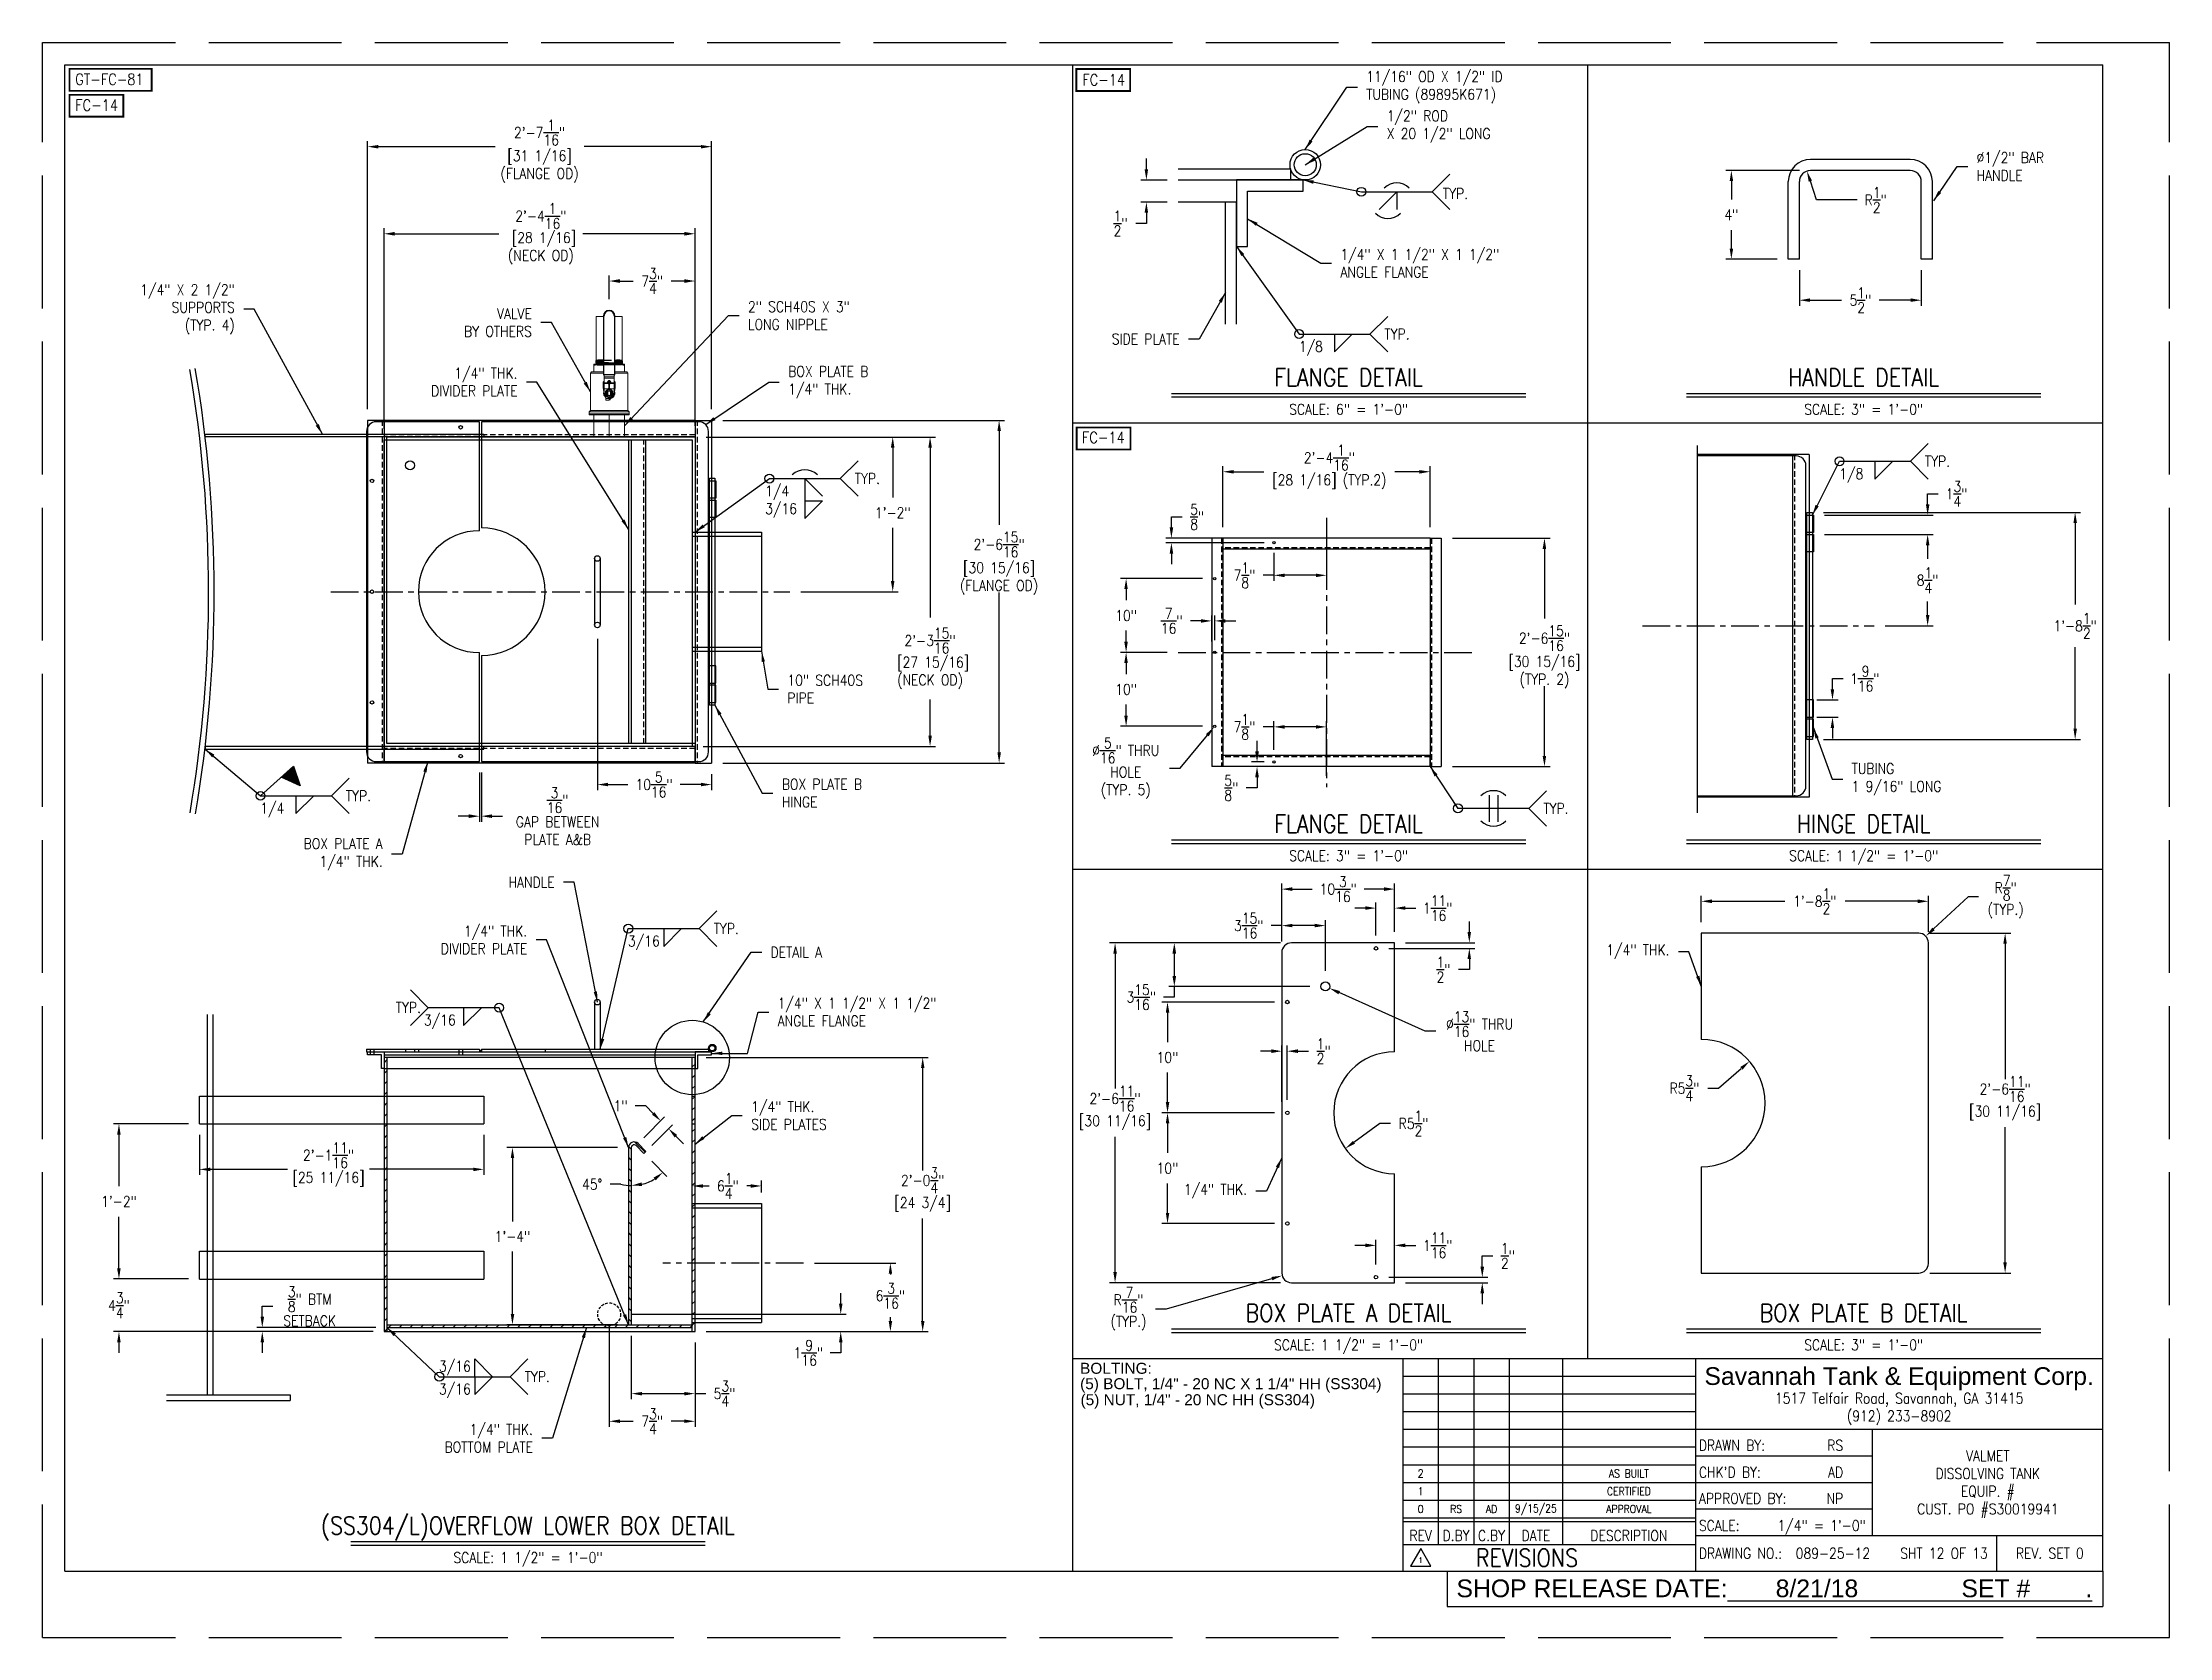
# Model space of a CAD drawing. Extents: x -36 to 1116, y 36 to 900.
import ezdxf
from ezdxf.enums import TextEntityAlignment as Align

# ---------------------------------------------------------------- set-up
doc = ezdxf.new("R2010")
doc.units = 0
doc.header["$LTSCALE"] = 12
doc.header["$MEASUREMENT"] = 0
doc.header["$PDMODE"] = 33
doc.header["$PDSIZE"] = -0.5
for name, pattern in [('AM_ISO02W050', [7.5, 6, -1.5]), ('CENTER', [2, 1.25, -0.25, 0.25, -0.25]), ('HIDDEN', [0.375, 0.25, -0.125]), ('HIDDEN2', [0.1875, 0.125, -0.0625])]:
    doc.linetypes.add(name, pattern=pattern)
doc.layers.get('0').update_dxf_attribs({"linetype": 'CONTINUOUS'})
doc.layers.get('Defpoints').update_dxf_attribs({"linetype": 'CONTINUOUS'})
for name, color, linetype in [('1.25x1.25x.25', 34, 'CONTINUOUS'), ('10 PIPE', 7, 'CONTINUOUS'), ('6X20', 3, 'CONTINUOUS'), ('CENTER', 6, 'CENTER'), ('COVER', 3, 'CONTINUOUS'), ('DIM', 1, 'CONTINUOUS'), ('HANDLE', 2, 'CONTINUOUS'), ('HATCH', 11, 'CONTINUOUS'), ('SHELL', 40, 'CONTINUOUS'), ('SHOP TAG', 11, 'CONTINUOUS'), ('TEXT', 4, 'CONTINUOUS')]:
    doc.layers.add(name, color=color, linetype=linetype)
doc.layers.add('AM_0', color=7, linetype='CONTINUOUS', lineweight=30)
doc.styles.add('ROMANS', font='ROMANS.shx', dxfattribs={"width": 0.85, "height": 5.76})
doc.styles.get("Standard").update_dxf_attribs({"font": 'sanss___.ttf'})
doc.linetypes.add('Amzigzag', pattern='A,0.0001,[135,ltypeshp.shx,S=0.04,R=0,X=0,Y=0],-11', length=11.0001)
doc.dimstyles.get("Standard").update_dxf_attribs({"dimtxt": 0.18, "dimasz": 0.18, "dimexe": 0.18, "dimexo": 0.0625, "dimgap": 0.09, "dimtad": 0, "dimtih": 1, "dimtoh": 1, "dimdec": 4, "dimzin": 0, "dimdsep": 46, "dimtxsty": 'Standard', "dimcen": 0.09, "dimadec": 0, "dimazin": 0, "dimtfac": 1, "dimtdec": 4, "dimtofl": 0, "dimtmove": 0, "dimatfit": 3, "dimfxl": 1, "dimtolj": 1, "dimtzin": 0, "dimarcsym": 0})

msp = doc.modelspace()

# ---------------------------------------------------------------- texts
at = {"layer": 'DIM', "style": 'ROMANS', "width": 0.85}
for p in [(729.28953, 818.16716), (697.6337, 742.06461), (990.35725, 673.14208), (410.73903, 663.78187), (135.11194, 491.91336), (783.69685, 485.12403), (334.31031, 419.9809), (162.14698, 377.22768), (231.95106, 177.27917)]:
    msp.add_text('TYP.', height=5.76, dxfattribs=at).set_placement(p, align=Align.MIDDLE_CENTER)
for s, p in [('1/8', (644.44962, 732.46461)), ('1/8', (937.17316, 663.54208)), ('1/4', (355.38869, 654.18187)), ('3/16', (355.38869, 644.58187)), ('1/4', (81.92785, 482.31336)), ('3/16', (281.12623, 410.3809)), ('3/16', (170.57746, 367.56857)), ('3/16', (178.76698, 180.04614)), ('3/16', (178.76698, 167.67917))]:
    msp.add_text(s, height=5.76, dxfattribs=at).set_placement(p)
for s, height, p in [('FLANGE DETAIL', 9.6, (671.42061, 713.8165)), ('HANDLE DETAIL', 9.6, (950.38347, 713.8165)), ('SCALE: 6" = 1\'-0"', 5.76, (671.42061, 698.41926)), ('SCALE: 3" = 1\'-0"', 5.76, (950.38347, 698.41926)), ('FLANGE DETAIL', 9.6, (671.42061, 471.97219)), ('HINGE DETAIL', 9.6, (950.38347, 471.97219)), ('SCALE: 3" = 1\'-0"', 5.76, (671.42061, 456.57495)), ('SCALE: 1 1/2" = 1\'-0"', 5.76, (950.38347, 456.57495)), ('BOX PLATE A DETAIL', 9.6, (671.42061, 207.00992)), ('BOX PLATE B DETAIL', 9.6, (950.38347, 207.00992)), ('SCALE: 1 1/2" = 1\'-0"', 5.76, (671.42061, 191.61268)), ('SCALE: 3" = 1\'-0"', 5.76, (950.38347, 191.61268)), ('(SS304/L)OVERFLOW LOWER BOX DETAIL', 9.6, (226.93505, 91.80992)), ('SCALE: 1 1/2" = 1\'-0"', 5.76, (226.93505, 76.41268))]:
    msp.add_text(s, height=height, dxfattribs=at).set_placement(p, align=Align.CENTER)
at = {"layer": 'DIM', "char_height": 5.76, "style": 'ROMANS'}
for s, insert, attachment_point in [('11/16" OD X 1/2" ID\\PTUBING (89895K671)', (680.95155, 875.78058), 4), ('1/2" ROD\\PX 20 1/2" LONG', (692.06381, 854.51), 4), ('%%C1/2" BAR\\PHANDLE', (1011.55055, 832.84257), 4), ('\\A1;1/4" X 1 1/2" X 1 1/2"\\PANGLE FLANGE', (666.96606, 780.42449), 4), ('1/4" X 2 1/2"\\PSUPPORTS\\P(TYP. 4)', (68.14032, 755.5277), 6), ('VALVE\\PBY OTHERS', (229.01933, 748.31352), 6), ('2" SCH40S X 3"\\PLONG NIPPLE', (346.08699, 752.06906), 4), ('SIDE PLATE', (579.85983, 739.37491), 6), ('1/4" THK.\\PDIVIDER PLATE', (221.2434, 716.04696), 6), ('BOX PLATE B\\P1/4" THK.', (367.86489, 716.05725), 4), ('10" SCH40S\\PPIPE', (367.43888, 549.72476), 4), ('TUBING\\P1 9/16" LONG', (943.83925, 500.89852), 4), ('BOX PLATE B \\PHINGE', (364.40776, 493.38509), 4), ('BOX PLATE A\\P1/4" THK.', (148.24553, 460.2474), 6), ('HANDLE', (241.36416, 445.08222), 6), ('1/4" THK.\\PDIVIDER PLATE', (226.48805, 413.8886), 6), ('DETAIL A', (358.31861, 407.17699), 4), ('1/4" THK.', (845.20633, 407.47397), 6), ('\\A1;1/4" X 1 1/2" X 1 1/2"\\PANGLE FLANGE', (362.17132, 374.77093), 4), ('1/4" THK.\\PSIDE PLATES', (347.82134, 318.74632), 4), ('1/4" THK.', (616.40853, 277.76392), 6), ('1/4" THK.\\PBOTTOM PLATE', (229.58511, 143.92468), 6)]:
    msp.add_mtext(s, dxfattribs=dict(at, insert=insert, attachment_point=attachment_point))
at = {"layer": 'SHOP TAG'}
msp.add_text('SHOP RELEASE DATE:%%U       8/21/18               SET #        .', height=9.6, dxfattribs=at).set_placement((901.97319, 62.60899), align=Align.MIDDLE_CENTER)
at = {"layer": 'TEXT'}
for s, height, p in [('BOLTING:', 5.961327, (525.97408, 181.81891)), ('(5) BOLT, 1/4" - 20 NC X 1 1/4" HH (SS304)', 5.9613275, (525.97408, 173.47577)), ('(5) NUT, 1/4" - 20 NC HH (SS304)', 5.9613275, (526.22182, 164.78217))]:
    msp.add_text(s, height=height, dxfattribs=at).set_placement(p, align=Align.MIDDLE_LEFT)
msp.add_text('Savannah Tank & Equipment Corp.', height=9.6, dxfattribs=at).set_placement((969.6, 177.6), align=Align.MIDDLE_CENTER)
at = {"layer": 'TEXT', "style": 'ROMANS', "width": 0.85}
for s, height, p in [('1517 Telfair Road, Savannah, GA 31415', 5.76, (969.6, 165.6)), ('(912) 233-8902', 5.76, (969.6, 156)), ('DISSOLVING TANK', 5.76, (1017.6, 124.8)), ('VALMET', 5.76, (1017.6, 134.4)), ('EQUIP. #', 5.76, (1017.6, 115.2)), ('CUST. PO #S30019941', 5.76, (1017.6, 105.6)), ('REVISIONS', 9.6, (768.03486, 79.2)), ('REV. SET 0', 5.76, (1051.2, 81.6)), ('1', 2.88, (710.43486, 77.80148))]:
    msp.add_text(s, height=height, dxfattribs=at).set_placement(p, align=Align.MIDDLE_CENTER)
for s, p in [('DRAWN BY:', (861.12, 140.09634)), ("CHK'D BY:", (861.12, 125.51902)), ('APPROVED BY:', (861.12, 111.29634)), ('SCALE:', (861.12, 96.63941)), ('SCALE:', (861.12, 96.63729)), ('DRAWING NO.:', (861.12, 81.6)), ('089-25-12', (913.58388, 81.6))]:
    msp.add_text(s, height=5.76, dxfattribs=at).set_placement(p, align=Align.MIDDLE_LEFT)
for s, p in [('RS', (939.27187, 140.09634)), ('AD', (939.27187, 125.51902)), ('NP', (939.27187, 111.29634)), ('1/4" = 1\'-0"', (951.50788, 96.63729)), ('SHT 12 OF 13', (1017.59405, 81.6))]:
    msp.add_text(s, height=5.76, dxfattribs=at).set_placement(p, align=Align.MIDDLE_RIGHT)
for s, height, p in [('2', 4.32, (710.43486, 124.8)), ('AS BUILT', 4.32, (823.21743, 124.8)), ('1', 4.32, (710.43486, 115.2)), ('CERTIFIED', 4.32, (823.21743, 115.2)), ('0', 4.32, (710.43486, 105.6)), ('RS', 4.32, (729.63486, 105.6)), ('AD', 4.32, (748.83486, 105.6)), ('9/15/25', 4.32, (772.83486, 105.6)), ('APPROVAL', 4.32, (823.21743, 105.6)), ('REV', 5.76, (710.43486, 91.2)), ('D.BY', 5.76, (729.63486, 91.2)), ('C.BY', 5.76, (748.83486, 91.2)), ('DATE', 5.76, (772.83486, 91.2)), ('DESCRIPTION', 5.76, (823.21743, 91.2))]:
    msp.add_text(s, height=height, dxfattribs=at).set_placement(p, align=Align.MIDDLE)
at = {"layer": 'TEXT', "char_height": 6.048, "width": 117.1626667, "attachment_point": 1, "style": 'ROMANS'}
for s, insert in [('GT-FC-81', (-18.26443, 883.09666)), ('FC-14', (527.2142, 882.85328)), ('FC-14', (-18.26443, 869.09963)), ('FC-14', (527.01379, 689.05996))]:
    msp.add_mtext(s, dxfattribs=dict(at, insert=insert))

# ---------------------------------------------------------------- blocks, each defined once
blk = doc.blocks.new('A$C113ee0c6')
at = {"layer": 'COVER'}
for p, q in [((0, 15.34375), (0, 5.5)), ((9.3125, 15.34375), (0, 15.34375)), ((10.1875, -14.46875), (10.1875, 14.46875)), ((0, -5.5), (0, -15.34375)), ((0, -15.34375), (9.3125, -15.34375))]:
    blk.add_line(p, q, dxfattribs=at)
for centre, radius in [((1.6875, 14.84375), 0.15625), ((9.6875, 10), 0.15625), ((9.6875, 0), 0.15625), ((6.25, -11.40625), 0.40625), ((9.6875, -10), 0.15625), ((1.6875, -14.84375), 0.15625)]:
    blk.add_circle(centre, radius, dxfattribs=at)
for centre, radius, start, end in [((9.3125, 14.46875), 0.875, 0, 90), ((0, 0), 5.5, 270, 90), ((9.3125, -14.46875), 0.875, 270, 0)]:
    blk.add_arc(centre, radius, start, end, dxfattribs=at)
blk = doc.blocks.new('A$Ca7ce4bcd')
at = {"layer": 'COVER'}
for p, q in [((-20.5, 14.46875), (-20.5, -14.46875)), ((0, 15.34375), (-19.625, 15.34375)), ((0, 5.75), (0, 15.34375)), ((0, -15.34375), (0, -5.75)), ((-19.625, -15.34375), (0, -15.34375))]:
    blk.add_line(p, q, dxfattribs=at)
for centre, radius, start, end in [((-19.625, 14.46875), 0.875, 90, 180), ((0, 0), 5.75, 90, 270), ((-19.625, -14.46875), 0.875, 180, 270)]:
    blk.add_arc(centre, radius, start, end, dxfattribs=at)
blk = doc.blocks.new('*D207')
at = {"layer": 'Defpoints', "color": 0, "transparency": 16777216}
for p in [(49, 314.2), (203, 314.2), (203, 289.6)]:
    blk.add_point(p, dxfattribs=at)
at = {"layer": 'DIM', "color": 0, "lineweight": -2, "transparency": 16777216}
for p, q in [((49, 308.2), (49, 286.6)), ((203, 308.2), (203, 286.6)), ((54.8, 289.6), (96.7, 289.6)), ((197.3, 289.6), (141.1, 289.6))]:
    blk.add_line(p, q, dxfattribs=at)
at = {"layer": 'DIM', "color": 0, "transparency": 16777216}
for points in [[(54.8, 290.5), (54.8, 288.6), (49, 289.6)], [(197.3, 290.5), (197.3, 288.6), (203, 289.6)]]:
    blk.add_solid(points, dxfattribs=at)
at = {"layer": 'DIM', "color": 0, "transparency": 16777216, "char_height": 5.76, "attachment_point": 5, "style": 'ROMANS'}
for s, insert in [('\\A1;2\'-1{\\H1x;\\S11/16;}"', (118.9, 297.2)), ('\\A1;[25 11/16]', (118.9, 284.2))]:
    blk.add_mtext(s, dxfattribs=dict(at, insert=insert))
blk = doc.blocks.new('*D211')
at = {"layer": 'Defpoints', "color": 0, "transparency": 16777216}
for p in [(5.4, 230.2), (49, 230.2), (149, 201.7)]:
    blk.add_point(p, dxfattribs=at)
at = {"layer": 'DIM', "color": 0, "lineweight": -2, "transparency": 16777216}
for p, q in [((5.4, 235.9), (5.4, 241.7)), ((43, 230.2), (2.4, 230.2)), ((143, 201.7), (2.4, 201.7)), ((5.4, 195.9), (5.4, 190.2))]:
    blk.add_line(p, q, dxfattribs=at)
at = {"layer": 'DIM', "color": 0, "transparency": 16777216}
for points in [[(4.4, 235.9), (6.3, 235.9), (5.4, 230.2)], [(4.4, 195.9), (6.3, 195.9), (5.4, 201.7)]]:
    blk.add_solid(points, dxfattribs=at)
at = {"layer": 'DIM', "color": 0, "transparency": 16777216, "insert": (5.4, 215.9), "char_height": 5.76, "attachment_point": 5, "style": 'ROMANS'}
blk.add_mtext('\\A1;4{\\H1x;\\S3/4;}"', dxfattribs=at)
blk = doc.blocks.new('*D212')
at = {"layer": 'Defpoints', "color": 0, "transparency": 16777216}
for p in [(5.4, 314.2), (49, 314.2), (49, 230.2)]:
    blk.add_point(p, dxfattribs=at)
at = {"layer": 'DIM', "color": 0, "lineweight": -2, "transparency": 16777216}
for p, q in [((43, 314.2), (2.4, 314.2)), ((5.4, 308.4), (5.4, 280.4)), ((5.4, 235.9), (5.4, 263.9)), ((43, 230.2), (2.4, 230.2))]:
    blk.add_line(p, q, dxfattribs=at)
at = {"layer": 'DIM', "color": 0, "transparency": 16777216}
for points in [[(4.4, 308.4), (6.3, 308.4), (5.4, 314.2)], [(4.4, 235.9), (6.3, 235.9), (5.4, 230.2)]]:
    blk.add_solid(points, dxfattribs=at)
at = {"layer": 'DIM', "color": 0, "transparency": 16777216, "insert": (5.4, 272.2), "char_height": 5.76, "attachment_point": 5, "style": 'ROMANS'}
blk.add_mtext('\\A1;1\'-2"', dxfattribs=at)
blk = doc.blocks.new('*D213')
at = {"layer": 'Defpoints', "color": 0, "transparency": 16777216}
for p in [(317.4, 796.4), (149, 684.8), (317.4, 686.3)]:
    blk.add_point(p, dxfattribs=at)
at = {"layer": 'DIM', "color": 0, "lineweight": -2, "transparency": 16777216}
for p, q in [((149, 690.8), (149, 799.4)), ((154.8, 796.4), (211.1, 796.4)), ((311.6, 796.4), (256.6, 796.4)), ((317.4, 692.3), (317.4, 799.4))]:
    blk.add_line(p, q, dxfattribs=at)
at = {"layer": 'DIM', "color": 0, "transparency": 16777216}
for points in [[(154.8, 797.4), (154.8, 795.4), (149, 796.4)], [(311.6, 797.4), (311.6, 795.4), (317.4, 796.4)]]:
    blk.add_solid(points, dxfattribs=at)
at = {"layer": 'DIM', "color": 0, "transparency": 16777216, "insert": (233.9, 796.4), "char_height": 5.76, "attachment_point": 5, "style": 'ROMANS'}
blk.add_mtext('\\A1;2\'-4{\\H1x;\\S1/16;}"\\P [28 1/16]\\P(NECK OD)', dxfattribs=at)
blk = doc.blocks.new('*D214')
at = {"layer": 'Defpoints', "color": 0, "transparency": 16777216}
for p in [(317.4, 686.3), (315.9, 518.7), (444.7, 518.7)]:
    blk.add_point(p, dxfattribs=at)
at = {"layer": 'DIM', "color": 0, "lineweight": -2, "transparency": 16777216}
for p, q in [((323.4, 686.3), (447.7, 686.3)), ((444.7, 680.6), (444.7, 588.6)), ((444.7, 524.5), (444.7, 544.1)), ((321.9, 518.7), (447.7, 518.7))]:
    blk.add_line(p, q, dxfattribs=at)
at = {"layer": 'DIM', "color": 0, "transparency": 16777216}
for points in [[(443.8, 680.6), (445.7, 680.6), (444.7, 686.3)], [(443.8, 524.5), (445.7, 524.5), (444.7, 518.7)]]:
    blk.add_solid(points, dxfattribs=at)
at = {"layer": 'DIM', "color": 0, "transparency": 16777216, "insert": (444.7, 566.4), "char_height": 5.76, "attachment_point": 5, "style": 'ROMANS'}
blk.add_mtext('\\A1;2\'-3{\\H1x;\\S15/16;}"\\P [27 15/16]\\P(NECK OD)', dxfattribs=at)
blk = doc.blocks.new('*D215')
at = {"layer": 'Defpoints', "color": 0, "transparency": 16777216}
for p in [(317.4, 686.3), (368.8, 602.5), (424.5, 602.5)]:
    blk.add_point(p, dxfattribs=at)
at = {"layer": 'DIM', "color": 0, "lineweight": -2, "transparency": 16777216}
for p, q in [((323.4, 686.3), (427.5, 686.3)), ((424.5, 680.6), (424.5, 653.5)), ((424.5, 608.3), (424.5, 637.1)), ((374.8, 602.5), (427.5, 602.5))]:
    blk.add_line(p, q, dxfattribs=at)
at = {"layer": 'DIM', "color": 0, "transparency": 16777216}
for points in [[(423.5, 680.6), (425.4, 680.6), (424.5, 686.3)], [(423.5, 608.3), (425.4, 608.3), (424.5, 602.5)]]:
    blk.add_solid(points, dxfattribs=at)
at = {"layer": 'DIM', "color": 0, "transparency": 16777216, "insert": (424.5, 645.3), "char_height": 5.76, "attachment_point": 5, "style": 'ROMANS'}
blk.add_mtext('\\A1;1\'-2"', dxfattribs=at)
blk = doc.blocks.new('*D216')
at = {"layer": 'Defpoints', "color": 0, "transparency": 16777216}
for p in [(326.4, 843.6), (140, 695.3), (326.4, 695.3)]:
    blk.add_point(p, dxfattribs=at)
at = {"layer": 'DIM', "color": 0, "lineweight": -2, "transparency": 16777216}
for p, q in [((140, 701.3), (140, 846.6)), ((145.8, 843.6), (209.1, 843.6)), ((320.6, 843.6), (257.4, 843.6)), ((326.4, 701.3), (326.4, 846.6))]:
    blk.add_line(p, q, dxfattribs=at)
at = {"layer": 'DIM', "color": 0, "transparency": 16777216}
for points in [[(145.8, 844.5), (145.8, 842.6), (140, 843.6)], [(320.6, 844.5), (320.6, 842.6), (326.4, 843.6)]]:
    blk.add_solid(points, dxfattribs=at)
at = {"layer": 'DIM', "color": 0, "transparency": 16777216, "char_height": 5.76, "attachment_point": 5, "style": 'ROMANS'}
for s, insert in [('\\A1;2\'-7{\\H1x;\\S1/16;}"', (233.2, 851.2)), ('\\A1;[31 1/16]\\P(FLANGE OD)', (233.2, 832.9))]:
    blk.add_mtext(s, dxfattribs=dict(at, insert=insert))
blk = doc.blocks.new('*D217')
at = {"layer": 'Defpoints', "color": 0, "transparency": 16777216}
for p in [(326.4, 695.3), (326.4, 509.7), (482.1, 509.7)]:
    blk.add_point(p, dxfattribs=at)
at = {"layer": 'DIM', "color": 0, "lineweight": -2, "transparency": 16777216}
for p, q in [((332.4, 695.3), (485.1, 695.3)), ((482.1, 689.6), (482.1, 638.8)), ((482.1, 515.5), (482.1, 602)), ((332.4, 509.7), (485.1, 509.7))]:
    blk.add_line(p, q, dxfattribs=at)
at = {"layer": 'DIM', "color": 0, "transparency": 16777216}
for points in [[(481.2, 689.6), (483.1, 689.6), (482.1, 695.3)], [(481.2, 515.5), (483.1, 515.5), (482.1, 509.7)]]:
    blk.add_solid(points, dxfattribs=at)
at = {"layer": 'DIM', "color": 0, "transparency": 16777216, "char_height": 5.76, "attachment_point": 5, "style": 'ROMANS'}
for s, insert in [('\\A1;2\'-6{\\H1x;\\S15/16;}"', (482.1, 628.1)), ('\\A1;[30 15/16]\\P(FLANGE OD)', (482.1, 609.7))]:
    blk.add_mtext(s, dxfattribs=dict(at, insert=insert))
blk = doc.blocks.new('*D218')
at = {"layer": 'Defpoints', "color": 0, "transparency": 16777216}
for p in [(376.2, 238.8), (423.2, 238.8), (317.4, 201.7)]:
    blk.add_point(p, dxfattribs=at)
at = {"layer": 'DIM', "color": 0, "lineweight": -2, "transparency": 16777216}
for p, q in [((382.2, 238.8), (426.2, 238.8)), ((423.2, 233), (423.2, 232.6)), ((423.2, 207.4), (423.2, 209.5)), ((323.4, 201.7), (426.2, 201.7))]:
    blk.add_line(p, q, dxfattribs=at)
at = {"layer": 'DIM', "color": 0, "transparency": 16777216}
for points in [[(422.3, 233), (424.2, 233), (423.2, 238.8)], [(422.3, 207.4), (424.2, 207.4), (423.2, 201.7)]]:
    blk.add_solid(points, dxfattribs=at)
at = {"layer": 'DIM', "color": 0, "transparency": 16777216, "insert": (423.2, 221.1), "char_height": 5.76, "attachment_point": 5, "style": 'ROMANS'}
blk.add_mtext('\\A1;6{\\H1x;\\S3/16;}"', dxfattribs=at)
blk = doc.blocks.new('*D219')
at = {"layer": 'Defpoints', "color": 0, "transparency": 16777216}
for p in [(282.9, 205.4), (317.4, 201.7), (282.9, 168.1)]:
    blk.add_point(p, dxfattribs=at)
at = {"layer": 'DIM', "color": 0, "lineweight": -2, "transparency": 16777216}
for p, q in [((282.9, 199.4), (282.9, 165.1)), ((317.4, 195.7), (317.4, 165.1)), ((288.7, 168.1), (311.6, 168.1)), ((317.4, 168.1), (323.2, 168.1))]:
    blk.add_line(p, q, dxfattribs=at)
at = {"layer": 'DIM', "color": 0, "transparency": 16777216}
for points in [[(288.7, 169), (288.7, 167.1), (282.9, 168.1)], [(311.6, 169), (311.6, 167.1), (317.4, 168.1)]]:
    blk.add_solid(points, dxfattribs=at)
at = {"layer": 'DIM', "color": 0, "transparency": 16777216, "insert": (333.4, 168.1), "char_height": 5.76, "attachment_point": 5, "style": 'ROMANS'}
blk.add_mtext('\\A1;5{\\H1x;\\S3/4;}"', dxfattribs=at)
blk = doc.blocks.new('*D220')
at = {"layer": 'Defpoints', "color": 0, "transparency": 16777216}
for p in [(270.9, 211.1), (317.4, 201.7), (270.9, 153.1)]:
    blk.add_point(p, dxfattribs=at)
at = {"layer": 'DIM', "color": 0, "lineweight": -2, "transparency": 16777216}
for p, q in [((270.9, 205.1), (270.9, 150.1)), ((317.4, 195.7), (317.4, 150.1)), ((276.7, 153.1), (283.9, 153.1)), ((311.6, 153.1), (304.4, 153.1))]:
    blk.add_line(p, q, dxfattribs=at)
at = {"layer": 'DIM', "color": 0, "transparency": 16777216}
for points in [[(276.7, 154.1), (276.7, 152.2), (270.9, 153.1)], [(311.6, 154.1), (311.6, 152.2), (317.4, 153.1)]]:
    blk.add_solid(points, dxfattribs=at)
at = {"layer": 'DIM', "color": 0, "transparency": 16777216, "insert": (294.2, 153.1), "char_height": 5.76, "attachment_point": 5, "style": 'ROMANS'}
blk.add_mtext('\\A1;7{\\H1x;\\S3/4;}"', dxfattribs=at)
blk = doc.blocks.new('*D221')
at = {"layer": 'Defpoints', "color": 0, "transparency": 16777216}
for p in [(317.4, 350.2), (317.4, 201.7), (440.7, 201.7)]:
    blk.add_point(p, dxfattribs=at)
at = {"layer": 'DIM', "color": 0, "lineweight": -2, "transparency": 16777216}
for p, q in [((323.4, 350.2), (443.7, 350.2)), ((440.7, 344.4), (440.7, 289)), ((440.7, 207.4), (440.7, 262.9)), ((323.4, 201.7), (443.7, 201.7))]:
    blk.add_line(p, q, dxfattribs=at)
at = {"layer": 'DIM', "color": 0, "transparency": 16777216}
for points in [[(439.8, 344.4), (441.7, 344.4), (440.7, 350.2)], [(439.8, 207.4), (441.7, 207.4), (440.7, 201.7)]]:
    blk.add_solid(points, dxfattribs=at)
at = {"layer": 'DIM', "color": 0, "transparency": 16777216, "char_height": 5.76, "attachment_point": 5, "style": 'ROMANS'}
for s, insert in [('\\A1;2\'-0{\\H1x;\\S3/4;}"', (440.7, 283.6)), ('\\A1;[24 3/4]', (440.7, 270.6))]:
    blk.add_mtext(s, dxfattribs=dict(at, insert=insert))
blk = doc.blocks.new('*D222')
at = {"layer": 'Defpoints', "color": 0, "transparency": 16777216}
for p in [(270.9, 770.8), (270.9, 754.9), (317.4, 686.3)]:
    blk.add_point(p, dxfattribs=at)
at = {"layer": 'DIM', "color": 0, "lineweight": -2, "transparency": 16777216}
for p, q in [((270.9, 760.9), (270.9, 773.8)), ((317.4, 692.3), (317.4, 773.8)), ((276.7, 770.8), (283.9, 770.8)), ((311.6, 770.8), (304.4, 770.8))]:
    blk.add_line(p, q, dxfattribs=at)
at = {"layer": 'DIM', "color": 0, "transparency": 16777216}
for points in [[(276.7, 771.8), (276.7, 769.8), (270.9, 770.8)], [(311.6, 771.8), (311.6, 769.8), (317.4, 770.8)]]:
    blk.add_solid(points, dxfattribs=at)
at = {"layer": 'DIM', "color": 0, "transparency": 16777216, "insert": (294.2, 770.8), "char_height": 5.76, "attachment_point": 5, "style": 'ROMANS'}
blk.add_mtext('\\A1;7{\\H1x;\\S3/4;}"', dxfattribs=at)
blk = doc.blocks.new('*D223')
at = {"layer": 'Defpoints', "color": 0, "transparency": 16777216}
for p in [(264.5, 583), (326.4, 509.7), (264.5, 498)]:
    blk.add_point(p, dxfattribs=at)
at = {"layer": 'DIM', "color": 0, "lineweight": -2, "transparency": 16777216}
for p, q in [((264.5, 577), (264.5, 495)), ((270.3, 498), (281.1, 498)), ((320.6, 498), (309.3, 498)), ((326.4, 503.7), (326.4, 495))]:
    blk.add_line(p, q, dxfattribs=at)
at = {"layer": 'DIM', "color": 0, "transparency": 16777216}
for points in [[(270.3, 499), (270.3, 497.1), (264.5, 498)], [(320.6, 499), (320.6, 497.1), (326.4, 498)]]:
    blk.add_solid(points, dxfattribs=at)
at = {"layer": 'DIM', "color": 0, "transparency": 16777216, "insert": (295.2, 498), "char_height": 5.76, "attachment_point": 5, "style": 'ROMANS'}
blk.add_mtext('\\A1;10{\\H1x;\\S5/16;}"', dxfattribs=at)
blk = doc.blocks.new('*D224')
at = {"layer": 'Defpoints', "color": 0, "transparency": 16777216}
for p in [(83, 203.9), (149, 201.7), (150.5, 203.9)]:
    blk.add_point(p, dxfattribs=at)
at = {"layer": 'DIM', "color": 0, "lineweight": -2, "transparency": 16777216}
for p, q in [((83, 209.7), (83, 215.4)), ((83, 215.4), (88.8, 215.4)), ((144.5, 203.9), (80, 203.9)), ((143, 201.7), (80, 201.7)), ((83, 195.9), (83, 190.2))]:
    blk.add_line(p, q, dxfattribs=at)
at = {"layer": 'DIM', "color": 0, "transparency": 16777216}
for points in [[(82.1, 209.7), (84, 209.7), (83, 203.9)], [(82.1, 195.9), (84, 195.9), (83, 201.7)]]:
    blk.add_solid(points, dxfattribs=at)
at = {"layer": 'DIM', "color": 0, "transparency": 16777216, "insert": (108.7, 215.4), "char_height": 5.76, "attachment_point": 5, "style": 'ROMANS'}
blk.add_mtext('\\A1;{\\H1x;\\S3/8;}" BTM\\PSETBACK', dxfattribs=at)
blk = doc.blocks.new('*D225')
at = {"layer": 'Defpoints', "color": 0, "transparency": 16777216}
for p in [(282.9, 301.4), (285.5, 302.5), (289.7, 298.2), (295, 284.1), (282.9, 205.4)]:
    blk.add_point(p, dxfattribs=at)
at = {"layer": 'DIM', "color": 0, "lineweight": -2, "transparency": 16777216}
for p, q in [((294, 294), (302.1, 285.8)), ((277.2, 281.5), (271.4, 281.5))]:
    blk.add_line(p, q, dxfattribs=at)
for start, end in [(256.3311, 270), (283.6689, 301.3311)]:
    blk.add_arc((282.9, 305), 24.2, start, end, dxfattribs=at)
at = {"layer": 'DIM', "color": 0, "transparency": 16777216}
for points in [[(288.7, 280.6), (288.5, 282.5), (282.9, 280.8)], [(294.9, 285.1), (296.1, 283.6), (300, 287.9)]]:
    blk.add_solid(points, dxfattribs=at)
at = {"layer": 'DIM', "color": 0, "transparency": 16777216, "insert": (261.7, 281.5), "char_height": 5.76, "attachment_point": 5, "style": 'ROMANS'}
blk.add_mtext('\\A1;45°', dxfattribs=at)
blk = doc.blocks.new('*D226')
at = {"layer": 'Defpoints', "color": 0, "transparency": 16777216}
for p in [(303.1, 311.6), (285.5, 302.5), (289.7, 298.2)]:
    blk.add_point(p, dxfattribs=at)
at = {"layer": 'DIM', "color": 0, "lineweight": -2, "transparency": 16777216}
for p, q in [((290.7, 324), (284.9, 324)), ((294.7, 319.9), (290.7, 324)), ((289.7, 306.7), (300.9, 318)), ((294, 302.5), (305.2, 313.7)), ((307.1, 307.5), (311.2, 303.4))]:
    blk.add_line(p, q, dxfattribs=at)
at = {"layer": 'DIM', "color": 0, "transparency": 16777216}
for points in [[(295.4, 320.6), (294.1, 319.2), (298.8, 315.8)], [(307.8, 308.2), (306.4, 306.8), (303.1, 311.6)]]:
    blk.add_solid(points, dxfattribs=at)
at = {"layer": 'DIM', "color": 0, "transparency": 16777216, "insert": (277.1, 324), "char_height": 5.76, "attachment_point": 5, "style": 'ROMANS'}
blk.add_mtext('\\A1;1"', dxfattribs=at)
blk = doc.blocks.new('*D227')
at = {"layer": 'Defpoints', "color": 0, "transparency": 16777216}
for p in [(281.4, 301.4), (218.5, 205.4), (281.4, 205.4)]:
    blk.add_point(p, dxfattribs=at)
at = {"layer": 'DIM', "color": 0, "lineweight": -2, "transparency": 16777216}
for p, q in [((275.4, 301.4), (215.5, 301.4)), ((218.5, 295.7), (218.5, 261.4)), ((218.5, 211.2), (218.5, 245)), ((275.4, 205.4), (215.5, 205.4))]:
    blk.add_line(p, q, dxfattribs=at)
at = {"layer": 'DIM', "color": 0, "transparency": 16777216}
for points in [[(217.6, 295.7), (219.5, 295.7), (218.5, 301.4)], [(217.6, 211.2), (219.5, 211.2), (218.5, 205.4)]]:
    blk.add_solid(points, dxfattribs=at)
at = {"layer": 'DIM', "color": 0, "transparency": 16777216, "insert": (218.5, 253.2), "char_height": 5.76, "attachment_point": 5, "style": 'ROMANS'}
blk.add_mtext('\\A1;1\'-4"', dxfattribs=at)
blk = doc.blocks.new('*D228')
at = {"layer": 'Defpoints', "color": 0, "transparency": 16777216}
for p in [(315.9, 280.6), (315.9, 271.1), (353.4, 271.1)]:
    blk.add_point(p, dxfattribs=at)
at = {"layer": 'DIM', "color": 0, "lineweight": -2, "transparency": 16777216}
for p, q in [((315.9, 277.1), (315.9, 283.6)), ((321.7, 280.6), (325.1, 280.6)), ((347.6, 280.6), (345.4, 280.6)), ((353.4, 277.1), (353.4, 283.6))]:
    blk.add_line(p, q, dxfattribs=at)
at = {"layer": 'DIM', "color": 0, "transparency": 16777216}
for points in [[(321.7, 281.5), (321.7, 279.6), (315.9, 280.6)], [(347.6, 281.5), (347.6, 279.6), (353.4, 280.6)]]:
    blk.add_solid(points, dxfattribs=at)
at = {"layer": 'DIM', "color": 0, "transparency": 16777216, "insert": (335.2, 280.6), "char_height": 5.76, "attachment_point": 5, "style": 'ROMANS'}
blk.add_mtext('\\A1;6{\\H1x;\\S1/4;}"', dxfattribs=at)
blk = doc.blocks.new('*D231')
at = {"layer": 'Defpoints', "color": 0, "transparency": 16777216}
for p in [(277.1, 211.1), (317.4, 201.7), (396.3, 201.7)]:
    blk.add_point(p, dxfattribs=at)
at = {"layer": 'DIM', "color": 0, "lineweight": -2, "transparency": 16777216}
for p, q in [((396.3, 216.8), (396.3, 222.6)), ((283.1, 211.1), (399.3, 211.1)), ((323.4, 201.7), (399.3, 201.7)), ((396.3, 195.9), (396.3, 190.2)), ((396.3, 190.2), (390.6, 190.2))]:
    blk.add_line(p, q, dxfattribs=at)
at = {"layer": 'DIM', "color": 0, "transparency": 16777216}
for points in [[(395.4, 216.8), (397.3, 216.8), (396.3, 211.1)], [(395.4, 195.9), (397.3, 195.9), (396.3, 201.7)]]:
    blk.add_solid(points, dxfattribs=at)
at = {"layer": 'DIM', "color": 0, "transparency": 16777216, "insert": (378.8, 190.2), "char_height": 5.76, "attachment_point": 5, "style": 'ROMANS'}
blk.add_mtext('\\A1;1{\\H1x;\\S9/16;}"', dxfattribs=at)
blk = doc.blocks.new('*D236')
at = {"layer": 'Defpoints', "color": 0, "transparency": 16777216}
for p in [(921.6, 830.7), (878.7, 782.7), (909.6, 782.7)]:
    blk.add_point(p, dxfattribs=at)
at = {"layer": 'DIM', "color": 0, "lineweight": -2, "transparency": 16777216}
for p, q in [((915.6, 830.7), (875.7, 830.7)), ((878.7, 824.9), (878.7, 814.9)), ((878.7, 788.4), (878.7, 798.4)), ((903.6, 782.7), (875.7, 782.7))]:
    blk.add_line(p, q, dxfattribs=at)
at = {"layer": 'DIM', "color": 0, "transparency": 16777216}
for points in [[(877.8, 824.9), (879.7, 824.9), (878.7, 830.7)], [(877.8, 788.4), (879.7, 788.4), (878.7, 782.7)]]:
    blk.add_solid(points, dxfattribs=at)
at = {"layer": 'DIM', "color": 0, "transparency": 16777216, "insert": (878.7, 806.7), "char_height": 5.76, "attachment_point": 5, "style": 'ROMANS'}
blk.add_mtext('\\A1;4"', dxfattribs=at)
blk = doc.blocks.new('*D237')
at = {"layer": 'Defpoints', "color": 0, "transparency": 16777216}
for p in [(919.6, 830.4), (921.6, 824.7)]:
    blk.add_point(p, dxfattribs=at)
at = {"layer": 'DIM', "color": 0, "lineweight": -2, "transparency": 16777216}
for p, q in [((924.9, 814.7), (921.5, 824.9)), ((946.8, 814.7), (924.9, 814.7))]:
    blk.add_line(p, q, dxfattribs=at)
at = {"layer": 'DIM', "color": 0, "transparency": 16777216}
blk.add_solid([(922.4, 825.2), (920.6, 824.6), (919.6, 830.4)], dxfattribs=at)
at = {"layer": 'DIM', "color": 0, "transparency": 16777216, "insert": (956.9, 814.7), "char_height": 5.76, "attachment_point": 5, "style": 'ROMANS'}
blk.add_mtext('\\A1;R{\\H1x;\\S1/2;}"', dxfattribs=at)
blk = doc.blocks.new('*D238')
at = {"layer": 'Defpoints', "color": 0, "transparency": 16777216}
for p in [(915.6, 782.7), (981.6, 782.7), (981.6, 760.4)]:
    blk.add_point(p, dxfattribs=at)
at = {"layer": 'DIM', "color": 0, "lineweight": -2, "transparency": 16777216}
for p, q in [((915.6, 776.7), (915.6, 757.4)), ((981.6, 776.7), (981.6, 757.4)), ((921.3, 760.4), (938.4, 760.4)), ((975.8, 760.4), (958.7, 760.4))]:
    blk.add_line(p, q, dxfattribs=at)
at = {"layer": 'DIM', "color": 0, "transparency": 16777216}
for points in [[(921.3, 761.4), (921.3, 759.5), (915.6, 760.4)], [(975.8, 761.4), (975.8, 759.5), (981.6, 760.4)]]:
    blk.add_solid(points, dxfattribs=at)
at = {"layer": 'DIM', "color": 0, "transparency": 16777216, "insert": (948.6, 760.4), "char_height": 5.76, "attachment_point": 5, "style": 'ROMANS'}
blk.add_mtext('\\A1;5{\\H1x;\\S1/2;}"', dxfattribs=at)
blk = doc.blocks.new('*D243')
at = {"layer": 'Defpoints', "color": 0, "transparency": 16777216}
for p in [(603.3, 667.5), (603.3, 631.5), (715.6, 631.5)]:
    blk.add_point(p, dxfattribs=at)
at = {"layer": 'DIM', "color": 0, "lineweight": -2, "transparency": 16777216}
for p, q in [((603.3, 637.5), (603.3, 670.5)), ((715.6, 637.5), (715.6, 670.5)), ((609.1, 667.5), (625.5, 667.5)), ((709.8, 667.5), (696.4, 667.5))]:
    blk.add_line(p, q, dxfattribs=at)
at = {"layer": 'DIM', "color": 0, "transparency": 16777216}
for points in [[(609.1, 668.4), (609.1, 666.5), (603.3, 667.5)], [(709.8, 668.4), (709.8, 666.5), (715.6, 667.5)]]:
    blk.add_solid(points, dxfattribs=at)
at = {"layer": 'DIM', "color": 0, "transparency": 16777216, "char_height": 5.76, "attachment_point": 5, "style": 'ROMANS'}
for s, insert in [('\\A1;2\'-4{\\H1x;\\S1/16;}"', (661, 675.1)), ('\\A1;[28 1/16] (TYP.2)', (661, 662.1))]:
    blk.add_mtext(s, dxfattribs=dict(at, insert=insert))
blk = doc.blocks.new('*D244')
at = {"layer": 'Defpoints', "color": 0, "transparency": 16777216}
for p in [(721.6, 631.5), (721.6, 507.8), (777.5, 507.8)]:
    blk.add_point(p, dxfattribs=at)
at = {"layer": 'DIM', "color": 0, "lineweight": -2, "transparency": 16777216}
for p, q in [((727.6, 631.5), (780.5, 631.5)), ((777.5, 625.7), (777.5, 588)), ((777.5, 513.5), (777.5, 551.3)), ((727.6, 507.8), (780.5, 507.8))]:
    blk.add_line(p, q, dxfattribs=at)
at = {"layer": 'DIM', "color": 0, "transparency": 16777216}
for points in [[(776.5, 625.7), (778.4, 625.7), (777.5, 631.5)], [(776.5, 513.5), (778.4, 513.5), (777.5, 507.8)]]:
    blk.add_solid(points, dxfattribs=at)
at = {"layer": 'DIM', "color": 0, "transparency": 16777216, "char_height": 5.76, "attachment_point": 5, "style": 'ROMANS'}
for s, insert in [('\\A1;2\'-6{\\H1x;\\S15/16;}"', (777.5, 577.3)), ('\\A1;[30 15/16]\\P(TYP. 2)', (777.5, 558.9))]:
    blk.add_mtext(s, dxfattribs=dict(at, insert=insert))
blk = doc.blocks.new('*D245')
at = {"layer": 'Defpoints', "color": 0, "transparency": 16777216}
for p in [(659.4, 642.6), (630.9, 629.6), (630.9, 611.4)]:
    blk.add_point(p, dxfattribs=at)
at = {"layer": 'DIM', "color": 0, "lineweight": -2, "transparency": 16777216}
for p, q in [((659.4, 636.6), (659.4, 608.4)), ((630.9, 623.6), (630.9, 608.4)), ((630.9, 611.4), (625.2, 611.4)), ((653.7, 611.4), (636.7, 611.4))]:
    blk.add_line(p, q, dxfattribs=at)
at = {"layer": 'DIM', "color": 0, "transparency": 16777216}
for points in [[(636.7, 612.3), (636.7, 610.4), (630.9, 611.4)], [(653.7, 612.3), (653.7, 610.4), (659.4, 611.4)]]:
    blk.add_solid(points, dxfattribs=at)
at = {"layer": 'DIM', "color": 0, "transparency": 16777216, "insert": (615, 611.4), "char_height": 5.76, "attachment_point": 5, "style": 'ROMANS'}
blk.add_mtext('\\A1;7{\\H1x;\\S1/8;}"', dxfattribs=at)
blk = doc.blocks.new('*D247')
at = {"layer": 'Defpoints', "color": 0, "transparency": 16777216}
for p in [(550.9, 609.6), (598.3, 609.6), (579.1, 569.6)]:
    blk.add_point(p, dxfattribs=at)
at = {"layer": 'DIM', "color": 0, "lineweight": -2, "transparency": 16777216}
for p, q in [((592.3, 609.6), (547.9, 609.6)), ((550.9, 603.9), (550.9, 597.9)), ((550.9, 575.4), (550.9, 581.4)), ((573.1, 569.6), (547.9, 569.6))]:
    blk.add_line(p, q, dxfattribs=at)
at = {"layer": 'DIM', "color": 0, "transparency": 16777216}
for points in [[(549.9, 603.9), (551.8, 603.9), (550.9, 609.6)], [(549.9, 575.4), (551.8, 575.4), (550.9, 569.6)]]:
    blk.add_solid(points, dxfattribs=at)
at = {"layer": 'DIM', "color": 0, "transparency": 16777216, "insert": (550.9, 589.6), "char_height": 5.76, "attachment_point": 5, "style": 'ROMANS'}
blk.add_mtext('\\A1;10"', dxfattribs=at)
blk = doc.blocks.new('*D248')
at = {"layer": 'Defpoints', "color": 0, "transparency": 16777216}
for p in [(579.1, 569.6), (550.9, 529.6), (598.3, 529.6)]:
    blk.add_point(p, dxfattribs=at)
at = {"layer": 'DIM', "color": 0, "lineweight": -2, "transparency": 16777216}
for p, q in [((573.1, 569.6), (547.9, 569.6)), ((550.9, 563.9), (550.9, 557.9)), ((550.9, 535.4), (550.9, 541.4)), ((592.3, 529.6), (547.9, 529.6))]:
    blk.add_line(p, q, dxfattribs=at)
at = {"layer": 'DIM', "color": 0, "transparency": 16777216}
for points in [[(549.9, 563.9), (551.8, 563.9), (550.9, 569.6)], [(549.9, 535.4), (551.8, 535.4), (550.9, 529.6)]]:
    blk.add_solid(points, dxfattribs=at)
at = {"layer": 'DIM', "color": 0, "transparency": 16777216, "insert": (550.9, 549.6), "char_height": 5.76, "attachment_point": 5, "style": 'ROMANS'}
blk.add_mtext('\\A1;10"', dxfattribs=at)
blk = doc.blocks.new('*D249')
at = {"layer": 'Defpoints', "color": 0, "transparency": 16777216}
for p in [(630.9, 529.3), (630.9, 510.9), (659.4, 496.7)]:
    blk.add_point(p, dxfattribs=at)
at = {"layer": 'DIM', "color": 0, "lineweight": -2, "transparency": 16777216}
for p, q in [((630.9, 516.9), (630.9, 532.3)), ((659.4, 502.7), (659.4, 532.3)), ((630.9, 529.3), (625.2, 529.3)), ((653.7, 529.3), (636.7, 529.3))]:
    blk.add_line(p, q, dxfattribs=at)
at = {"layer": 'DIM', "color": 0, "transparency": 16777216}
for points in [[(636.7, 530.2), (636.7, 528.3), (630.9, 529.3)], [(653.7, 530.2), (653.7, 528.3), (659.4, 529.3)]]:
    blk.add_solid(points, dxfattribs=at)
at = {"layer": 'DIM', "color": 0, "transparency": 16777216, "insert": (615, 529.3), "char_height": 5.76, "attachment_point": 5, "style": 'ROMANS'}
blk.add_mtext('\\A1;7{\\H1x;\\S1/8;}"', dxfattribs=at)
blk = doc.blocks.new('*D250')
at = {"layer": 'Defpoints', "color": 0, "transparency": 16777216}
for p in [(599.3, 530.1), (598.5, 529.2)]:
    blk.add_point(p, dxfattribs=at)
at = {"layer": 'DIM', "color": 0, "lineweight": -2, "transparency": 16777216}
for p, q in [((580.1, 506.9), (594.9, 524.7)), ((574.4, 506.9), (580.1, 506.9))]:
    blk.add_line(p, q, dxfattribs=at)
at = {"layer": 'DIM', "color": 0, "transparency": 16777216}
blk.add_solid([(594.1, 525.3), (595.6, 524.1), (598.5, 529.2)], dxfattribs=at)
at = {"layer": 'DIM', "color": 0, "transparency": 16777216, "insert": (550.7, 506.9), "char_height": 5.76, "attachment_point": 5, "style": 'ROMANS'}
blk.add_mtext('\\A1;∅{\\H1x;\\S5/16;}" THRU\\PHOLE\\P(TYP. 5)', dxfattribs=at)
blk = doc.blocks.new('*D251')
at = {"layer": 'Defpoints', "color": 0, "transparency": 16777216}
for p in [(621.8, 507.8), (631.6, 510.3), (659.4, 507.8)]:
    blk.add_point(p, dxfattribs=at)
at = {"layer": 'DIM', "color": 0, "lineweight": -2, "transparency": 16777216}
for p, q in [((621.8, 516), (621.8, 521.8)), ((625.6, 510.3), (618.8, 510.3)), ((653.4, 507.8), (618.8, 507.8)), ((621.8, 496.2), (616, 496.2)), ((621.8, 502), (621.8, 496.2))]:
    blk.add_line(p, q, dxfattribs=at)
at = {"layer": 'DIM', "color": 0, "transparency": 16777216}
for points in [[(620.8, 516), (622.8, 516), (621.8, 510.3)], [(620.8, 502), (622.8, 502), (621.8, 507.8)]]:
    blk.add_solid(points, dxfattribs=at)
at = {"layer": 'DIM', "color": 0, "transparency": 16777216, "insert": (607.9, 496.2), "char_height": 5.76, "attachment_point": 5, "style": 'ROMANS'}
blk.add_mtext('\\A1;{\\H1x;\\S5/8;}"', dxfattribs=at)
blk = doc.blocks.new('*D252')
at = {"layer": 'Defpoints', "color": 0, "transparency": 16777216}
for p in [(598.9, 586.7), (597.3, 569.6), (598.9, 570.3)]:
    blk.add_point(p, dxfattribs=at)
at = {"layer": 'DIM', "color": 0, "lineweight": -2, "transparency": 16777216}
for p, q in [((597.3, 575.6), (597.3, 589.7)), ((598.9, 576.3), (598.9, 589.7)), ((591.5, 586.7), (585.8, 586.7)), ((604.7, 586.7), (610.4, 586.7))]:
    blk.add_line(p, q, dxfattribs=at)
at = {"layer": 'DIM', "color": 0, "transparency": 16777216}
for points in [[(591.5, 587.6), (591.5, 585.7), (597.3, 586.7)], [(604.7, 587.6), (604.7, 585.7), (598.9, 586.7)]]:
    blk.add_solid(points, dxfattribs=at)
at = {"layer": 'DIM', "color": 0, "transparency": 16777216, "insert": (575.6, 586.7), "char_height": 5.76, "attachment_point": 5, "style": 'ROMANS'}
blk.add_mtext('\\A1;{\\H1x;\\S7/16;}"', dxfattribs=at)
blk = doc.blocks.new('*D253')
at = {"layer": 'Defpoints', "color": 0, "transparency": 16777216}
for p in [(575.4, 629), (603.3, 631.5), (631.6, 629)]:
    blk.add_point(p, dxfattribs=at)
at = {"layer": 'DIM', "color": 0, "lineweight": -2, "transparency": 16777216}
for p, q in [((575.4, 637.3), (575.4, 643)), ((575.4, 643), (581.2, 643)), ((597.3, 631.5), (572.4, 631.5)), ((625.6, 629), (572.4, 629)), ((575.4, 623.2), (575.4, 617.5))]:
    blk.add_line(p, q, dxfattribs=at)
at = {"layer": 'DIM', "color": 0, "transparency": 16777216}
for points in [[(574.5, 637.3), (576.4, 637.3), (575.4, 631.5)], [(574.5, 623.2), (576.4, 623.2), (575.4, 629)]]:
    blk.add_solid(points, dxfattribs=at)
at = {"layer": 'DIM', "color": 0, "transparency": 16777216, "insert": (589.4, 643), "char_height": 5.76, "attachment_point": 5, "style": 'ROMANS'}
blk.add_mtext('\\A1;{\\H1x;\\S5/8;}"', dxfattribs=at)
blk = doc.blocks.new('*D256')
at = {"layer": 'Defpoints', "color": 0, "transparency": 16777216}
for p in [(579.1, 825.5), (561.9, 813.5), (579.1, 813.5)]:
    blk.add_point(p, dxfattribs=at)
at = {"layer": 'DIM', "color": 0, "lineweight": -2, "transparency": 16777216}
for p, q in [((561.9, 831.3), (561.9, 837.1)), ((573.1, 825.5), (558.9, 825.5)), ((573.1, 813.5), (558.9, 813.5)), ((561.9, 807.8), (561.9, 802)), ((561.9, 802), (556.1, 802))]:
    blk.add_line(p, q, dxfattribs=at)
at = {"layer": 'DIM', "color": 0, "transparency": 16777216}
for points in [[(560.9, 831.3), (562.8, 831.3), (561.9, 825.5)], [(560.9, 807.8), (562.8, 807.8), (561.9, 813.5)]]:
    blk.add_solid(points, dxfattribs=at)
at = {"layer": 'DIM', "color": 0, "transparency": 16777216, "insert": (547.9, 802), "char_height": 5.76, "attachment_point": 5, "style": 'ROMANS'}
blk.add_mtext('\\A1;{\\H1x;\\S1/2;}"', dxfattribs=at)
blk = doc.blocks.new('*D258')
at = {"layer": 'Defpoints', "color": 0, "transparency": 16777216}
for p in [(923.1, 633.5), (985, 633.5), (956.1, 584)]:
    blk.add_point(p, dxfattribs=at)
at = {"layer": 'DIM', "color": 0, "lineweight": -2, "transparency": 16777216}
for p, q in [((929.1, 633.5), (988, 633.5)), ((985, 627.7), (985, 620.3)), ((985, 589.8), (985, 597.2)), ((962.1, 584), (988, 584))]:
    blk.add_line(p, q, dxfattribs=at)
at = {"layer": 'DIM', "color": 0, "transparency": 16777216}
for points in [[(984.1, 627.7), (986, 627.7), (985, 633.5)], [(984.1, 589.8), (986, 589.8), (985, 584)]]:
    blk.add_solid(points, dxfattribs=at)
at = {"layer": 'DIM', "color": 0, "transparency": 16777216, "insert": (985, 608.7), "char_height": 5.76, "attachment_point": 5, "style": 'ROMANS'}
blk.add_mtext('\\A1;8{\\H1x;\\S1/4;}"', dxfattribs=at)
blk = doc.blocks.new('*D259')
at = {"layer": 'Defpoints', "color": 0, "transparency": 16777216}
for p in [(923.1, 644), (985, 644), (923.1, 633.5)]:
    blk.add_point(p, dxfattribs=at)
at = {"layer": 'DIM', "color": 0, "lineweight": -2, "transparency": 16777216}
for p, q in [((985, 649.8), (985, 655.5)), ((985, 655.5), (990.8, 655.5)), ((929.1, 644), (988, 644)), ((929.1, 633.5), (988, 633.5)), ((985, 627.7), (985, 622))]:
    blk.add_line(p, q, dxfattribs=at)
at = {"layer": 'DIM', "color": 0, "transparency": 16777216}
for points in [[(984.1, 649.8), (986, 649.8), (985, 644)], [(984.1, 627.7), (986, 627.7), (985, 633.5)]]:
    blk.add_solid(points, dxfattribs=at)
at = {"layer": 'DIM', "color": 0, "transparency": 16777216, "insert": (1000.7, 655.5), "char_height": 5.76, "attachment_point": 5, "style": 'ROMANS'}
blk.add_mtext('\\A1;1{\\H1x;\\S3/4;}"', dxfattribs=at)
blk = doc.blocks.new('*D260')
at = {"layer": 'Defpoints', "color": 0, "transparency": 16777216}
for p in [(922.6, 645.5), (922.6, 522.5), (1064.9, 522.5)]:
    blk.add_point(p, dxfattribs=at)
at = {"layer": 'DIM', "color": 0, "lineweight": -2, "transparency": 16777216}
for p, q in [((928.6, 645.5), (1067.9, 645.5)), ((1064.9, 639.7), (1064.9, 595.5)), ((1064.9, 528.3), (1064.9, 572.5)), ((928.6, 522.5), (1067.9, 522.5))]:
    blk.add_line(p, q, dxfattribs=at)
at = {"layer": 'DIM', "color": 0, "transparency": 16777216}
for points in [[(1064, 639.7), (1065.9, 639.7), (1064.9, 645.5)], [(1064, 528.3), (1065.9, 528.3), (1064.9, 522.5)]]:
    blk.add_solid(points, dxfattribs=at)
at = {"layer": 'DIM', "color": 0, "transparency": 16777216, "insert": (1064.9, 584), "char_height": 5.76, "attachment_point": 5, "style": 'ROMANS'}
blk.add_mtext('\\A1;1\'-8{\\H1x;\\S1/2;}"', dxfattribs=at)
blk = doc.blocks.new('*D261')
at = {"layer": 'Defpoints', "color": 0, "transparency": 16777216}
for p in [(200.6, 510.5), (201.7, 510.5), (200.6, 480.9)]:
    blk.add_point(p, dxfattribs=at)
at = {"layer": 'DIM', "color": 0, "lineweight": -2, "transparency": 16777216}
for p, q in [((200.6, 504.5), (200.6, 477.9)), ((201.7, 504.5), (201.7, 477.9)), ((194.8, 480.9), (189.1, 480.9)), ((207.5, 480.9), (213.2, 480.9))]:
    blk.add_line(p, q, dxfattribs=at)
at = {"layer": 'DIM', "color": 0, "transparency": 16777216}
for points in [[(194.8, 481.9), (194.8, 479.9), (200.6, 480.9)], [(207.5, 481.9), (207.5, 479.9), (201.7, 480.9)]]:
    blk.add_solid(points, dxfattribs=at)
at = {"layer": 'DIM', "color": 0, "transparency": 16777216, "insert": (243, 480.9), "char_height": 5.76, "attachment_point": 5, "style": 'ROMANS'}
blk.add_mtext('\\A1;{\\H1x;\\S3/16;}"\\PGAP BETWEEN\\PPLATE A&B', dxfattribs=at)
blk = doc.blocks.new('*D262')
at = {"layer": 'Defpoints', "color": 0, "transparency": 16777216}
for p in [(919, 543.9), (933.5, 543.9), (919, 534.5)]:
    blk.add_point(p, dxfattribs=at)
at = {"layer": 'DIM', "color": 0, "lineweight": -2, "transparency": 16777216}
for p, q in [((933.5, 549.6), (933.5, 555.4)), ((933.5, 555.4), (939.2, 555.4)), ((925, 543.9), (936.5, 543.9)), ((925, 534.5), (936.5, 534.5)), ((933.5, 528.7), (933.5, 523))]:
    blk.add_line(p, q, dxfattribs=at)
at = {"layer": 'DIM', "color": 0, "transparency": 16777216}
for points in [[(932.5, 549.6), (934.4, 549.6), (933.5, 543.9)], [(932.5, 528.7), (934.4, 528.7), (933.5, 534.5)]]:
    blk.add_solid(points, dxfattribs=at)
at = {"layer": 'DIM', "color": 0, "transparency": 16777216, "insert": (951, 555.4), "char_height": 5.76, "attachment_point": 5, "style": 'ROMANS'}
blk.add_mtext('\\A1;1{\\H1x;\\S9/16;}"', dxfattribs=at)
blk = doc.blocks.new('*D263')
at = {"layer": 'Defpoints', "color": 0, "transparency": 16777216}
for p in [(573.3, 380.2), (637.3, 380.2), (635.2, 320.2)]:
    blk.add_point(p, dxfattribs=at)
at = {"layer": 'DIM', "color": 0, "lineweight": -2, "transparency": 16777216}
for p, q in [((631.3, 380.2), (570.3, 380.2)), ((573.3, 374.5), (573.3, 358.5)), ((573.3, 326), (573.3, 342)), ((629.2, 320.2), (570.3, 320.2))]:
    blk.add_line(p, q, dxfattribs=at)
at = {"layer": 'DIM', "color": 0, "transparency": 16777216}
for points in [[(572.4, 374.5), (574.3, 374.5), (573.3, 380.2)], [(572.4, 326), (574.3, 326), (573.3, 320.2)]]:
    blk.add_solid(points, dxfattribs=at)
at = {"layer": 'DIM', "color": 0, "transparency": 16777216, "insert": (573.3, 350.2), "char_height": 5.76, "attachment_point": 5, "style": 'ROMANS'}
blk.add_mtext('\\A1;10"', dxfattribs=at)
blk = doc.blocks.new('*D264')
at = {"layer": 'Defpoints', "color": 0, "transparency": 16777216}
for p in [(637.3, 320.2), (573.3, 260.2), (637.3, 260.2)]:
    blk.add_point(p, dxfattribs=at)
at = {"layer": 'DIM', "color": 0, "lineweight": -2, "transparency": 16777216}
for p, q in [((631.3, 320.2), (570.3, 320.2)), ((573.3, 314.5), (573.3, 298.5)), ((573.3, 266), (573.3, 282)), ((631.3, 260.2), (570.3, 260.2))]:
    blk.add_line(p, q, dxfattribs=at)
at = {"layer": 'DIM', "color": 0, "transparency": 16777216}
for points in [[(572.4, 314.5), (574.3, 314.5), (573.3, 320.2)], [(572.4, 266), (574.3, 266), (573.3, 260.2)]]:
    blk.add_solid(points, dxfattribs=at)
at = {"layer": 'DIM', "color": 0, "transparency": 16777216, "insert": (573.3, 290.2), "char_height": 5.76, "attachment_point": 5, "style": 'ROMANS'}
blk.add_mtext('\\A1;10"', dxfattribs=at)
blk = doc.blocks.new('*D265')
at = {"layer": 'Defpoints', "color": 0, "transparency": 16777216}
for p in [(638.2, 353.6), (635.2, 320.2), (638.2, 321.2)]:
    blk.add_point(p, dxfattribs=at)
at = {"layer": 'DIM', "color": 0, "lineweight": -2, "transparency": 16777216}
for p, q in [((629.5, 353.6), (623.7, 353.6)), ((635.2, 326.2), (635.2, 356.6)), ((638.2, 327.2), (638.2, 356.6)), ((644, 353.6), (649.7, 353.6))]:
    blk.add_line(p, q, dxfattribs=at)
at = {"layer": 'DIM', "color": 0, "transparency": 16777216}
for points in [[(629.5, 354.6), (629.5, 352.6), (635.2, 353.6)], [(644, 354.6), (644, 352.6), (638.2, 353.6)]]:
    blk.add_solid(points, dxfattribs=at)
at = {"layer": 'DIM', "color": 0, "transparency": 16777216, "insert": (657.9, 353.6), "char_height": 5.76, "attachment_point": 5, "style": 'ROMANS'}
blk.add_mtext('\\A1;{\\H1x;\\S1/2;}"', dxfattribs=at)
blk = doc.blocks.new('*D266')
at = {"layer": 'Defpoints', "color": 0, "transparency": 16777216}
for p in [(696.3, 320.2), (669.6, 300.9)]:
    blk.add_point(p, dxfattribs=at)
at = {"layer": 'DIM', "color": 0, "lineweight": -2, "transparency": 16777216}
for p, q in [((688.3, 314.4), (674.3, 304.2)), ((694.1, 314.4), (688.3, 314.4))]:
    blk.add_line(p, q, dxfattribs=at)
at = {"layer": 'DIM', "color": 0, "transparency": 16777216}
blk.add_solid([(673.7, 305), (674.9, 303.5), (669.6, 300.9)], dxfattribs=at)
at = {"layer": 'DIM', "color": 0, "transparency": 16777216, "insert": (706.6, 314.4), "char_height": 5.76, "attachment_point": 5, "style": 'ROMANS'}
blk.add_mtext('\\A1;R5{\\H1x;\\S1/2;}"', dxfattribs=at)
blk = doc.blocks.new('*D267')
at = {"layer": 'Defpoints', "color": 0, "transparency": 16777216}
for p in [(640.5, 412.3), (544.9, 228.2), (640.5, 228.2)]:
    blk.add_point(p, dxfattribs=at)
at = {"layer": 'DIM', "color": 0, "lineweight": -2, "transparency": 16777216}
for p, q in [((634.5, 412.3), (541.9, 412.3)), ((544.9, 406.5), (544.9, 333.3)), ((544.9, 233.9), (544.9, 307.2)), ((634.5, 228.2), (541.9, 228.2))]:
    blk.add_line(p, q, dxfattribs=at)
at = {"layer": 'DIM', "color": 0, "transparency": 16777216}
for points in [[(544, 406.5), (545.9, 406.5), (544.9, 412.3)], [(544, 233.9), (545.9, 233.9), (544.9, 228.2)]]:
    blk.add_solid(points, dxfattribs=at)
at = {"layer": 'DIM', "color": 0, "transparency": 16777216, "char_height": 5.76, "attachment_point": 5, "style": 'ROMANS'}
for s, insert in [('\\A1;2\'-6{\\H1x;\\S11/16;}"', (544.9, 327.9)), ('\\A1;[30 11/16]', (544.9, 314.9))]:
    blk.add_mtext(s, dxfattribs=dict(at, insert=insert))
blk = doc.blocks.new('*D268')
at = {"layer": 'Defpoints', "color": 0, "transparency": 16777216}
for p in [(696.3, 441.4), (635.2, 407), (696.3, 412.3)]:
    blk.add_point(p, dxfattribs=at)
at = {"layer": 'DIM', "color": 0, "lineweight": -2, "transparency": 16777216}
for p, q in [((635.2, 413), (635.2, 444.4)), ((641, 441.4), (651.7, 441.4)), ((690.6, 441.4), (679.9, 441.4)), ((696.3, 418.3), (696.3, 444.4))]:
    blk.add_line(p, q, dxfattribs=at)
at = {"layer": 'DIM', "color": 0, "transparency": 16777216}
for points in [[(641, 442.4), (641, 440.4), (635.2, 441.4)], [(690.6, 442.4), (690.6, 440.4), (696.3, 441.4)]]:
    blk.add_solid(points, dxfattribs=at)
at = {"layer": 'DIM', "color": 0, "transparency": 16777216, "insert": (665.8, 441.4), "char_height": 5.76, "attachment_point": 5, "style": 'ROMANS'}
blk.add_mtext('\\A1;10{\\H1x;\\S3/16;}"', dxfattribs=at)
blk = doc.blocks.new('*D269')
at = {"layer": 'Defpoints', "color": 0, "transparency": 16777216}
for p in [(640.5, 412.3), (577, 388.7), (656.4, 388.7)]:
    blk.add_point(p, dxfattribs=at)
at = {"layer": 'DIM', "color": 0, "lineweight": -2, "transparency": 16777216}
for p, q in [((634.5, 412.3), (574, 412.3)), ((577, 406.5), (577, 394.4)), ((577, 382.9), (571.2, 382.9)), ((650.4, 388.7), (574, 388.7)), ((577, 388.7), (577, 382.9))]:
    blk.add_line(p, q, dxfattribs=at)
at = {"layer": 'DIM', "color": 0, "transparency": 16777216}
for points in [[(576, 406.5), (578, 406.5), (577, 412.3)], [(576, 394.4), (578, 394.4), (577, 388.7)]]:
    blk.add_solid(points, dxfattribs=at)
at = {"layer": 'DIM', "color": 0, "transparency": 16777216, "insert": (559.1, 382.9), "char_height": 5.76, "attachment_point": 5, "style": 'ROMANS'}
blk.add_mtext('\\A1;3{\\H1x;\\S15/16;}"', dxfattribs=at)
blk = doc.blocks.new('*D270')
at = {"layer": 'Defpoints', "color": 0, "transparency": 16777216}
for p in [(658.8, 421.6), (635.2, 407), (658.8, 391.1)]:
    blk.add_point(p, dxfattribs=at)
at = {"layer": 'DIM', "color": 0, "lineweight": -2, "transparency": 16777216}
for p, q in [((635.2, 421.6), (629.5, 421.6)), ((635.2, 413), (635.2, 424.6)), ((653.1, 421.6), (641, 421.6)), ((658.8, 397.1), (658.8, 424.6))]:
    blk.add_line(p, q, dxfattribs=at)
at = {"layer": 'DIM', "color": 0, "transparency": 16777216}
for points in [[(641, 422.6), (641, 420.7), (635.2, 421.6)], [(653.1, 422.6), (653.1, 420.7), (658.8, 421.6)]]:
    blk.add_solid(points, dxfattribs=at)
at = {"layer": 'DIM', "color": 0, "transparency": 16777216, "insert": (617.3, 421.6), "char_height": 5.76, "attachment_point": 5, "style": 'ROMANS'}
blk.add_mtext('\\A1;3{\\H1x;\\S15/16;}"', dxfattribs=at)
blk = doc.blocks.new('*D271')
at = {"layer": 'Defpoints', "color": 0, "transparency": 16777216}
for p in [(696.3, 431.1), (686.2, 410.2), (696.3, 412.3)]:
    blk.add_point(p, dxfattribs=at)
at = {"layer": 'DIM', "color": 0, "lineweight": -2, "transparency": 16777216}
for p, q in [((680.5, 431.1), (674.7, 431.1)), ((686.2, 416.2), (686.2, 434.1)), ((696.3, 418.3), (696.3, 434.1)), ((702.1, 431.1), (707.9, 431.1))]:
    blk.add_line(p, q, dxfattribs=at)
at = {"layer": 'DIM', "color": 0, "transparency": 16777216}
for points in [[(680.5, 432.1), (680.5, 430.2), (686.2, 431.1)], [(702.1, 432.1), (702.1, 430.2), (696.3, 431.1)]]:
    blk.add_solid(points, dxfattribs=at)
at = {"layer": 'DIM', "color": 0, "transparency": 16777216, "insert": (719.7, 431.1), "char_height": 5.76, "attachment_point": 5, "style": 'ROMANS'}
blk.add_mtext('\\A1;1{\\H1x;\\S11/16;}"', dxfattribs=at)
blk = doc.blocks.new('*D272')
at = {"layer": 'Defpoints', "color": 0, "transparency": 16777216}
for p in [(696.3, 248.4), (686.2, 232.1), (696.3, 228.2)]:
    blk.add_point(p, dxfattribs=at)
at = {"layer": 'DIM', "color": 0, "lineweight": -2, "transparency": 16777216}
for p, q in [((680.5, 248.4), (674.7, 248.4)), ((686.2, 238.1), (686.2, 251.4)), ((696.3, 234.2), (696.3, 251.4)), ((702.1, 248.4), (707.9, 248.4))]:
    blk.add_line(p, q, dxfattribs=at)
at = {"layer": 'DIM', "color": 0, "transparency": 16777216}
for points in [[(680.5, 249.4), (680.5, 247.4), (686.2, 248.4)], [(702.1, 249.4), (702.1, 247.4), (696.3, 248.4)]]:
    blk.add_solid(points, dxfattribs=at)
at = {"layer": 'DIM', "color": 0, "transparency": 16777216, "insert": (719.7, 248.4), "char_height": 5.76, "attachment_point": 5, "style": 'ROMANS'}
blk.add_mtext('\\A1;1{\\H1x;\\S11/16;}"', dxfattribs=at)
blk = doc.blocks.new('*D273')
at = {"layer": 'Defpoints', "color": 0, "transparency": 16777216}
for p in [(687.2, 231.2), (743.8, 231.2), (696.3, 228.2)]:
    blk.add_point(p, dxfattribs=at)
at = {"layer": 'DIM', "color": 0, "lineweight": -2, "transparency": 16777216}
for p, q in [((743.8, 236.9), (743.8, 242.7)), ((743.8, 242.7), (749.6, 242.7)), ((693.2, 231.2), (746.8, 231.2)), ((702.3, 228.2), (746.8, 228.2)), ((743.8, 222.4), (743.8, 216.6))]:
    blk.add_line(p, q, dxfattribs=at)
at = {"layer": 'DIM', "color": 0, "transparency": 16777216}
for points in [[(742.8, 236.9), (744.8, 236.9), (743.8, 231.2)], [(742.8, 222.4), (744.8, 222.4), (743.8, 228.2)]]:
    blk.add_solid(points, dxfattribs=at)
at = {"layer": 'DIM', "color": 0, "transparency": 16777216, "insert": (757.7, 242.7), "char_height": 5.76, "attachment_point": 5, "style": 'ROMANS'}
blk.add_mtext('\\A1;{\\H1x;\\S1/2;}"', dxfattribs=at)
blk = doc.blocks.new('*D274')
at = {"layer": 'Defpoints', "color": 0, "transparency": 16777216}
for p in [(687.2, 409.3), (696.3, 412.3), (736.8, 409.3)]:
    blk.add_point(p, dxfattribs=at)
at = {"layer": 'DIM', "color": 0, "lineweight": -2, "transparency": 16777216}
for p, q in [((736.8, 418.1), (736.8, 423.8)), ((693.2, 409.3), (739.8, 409.3)), ((702.3, 412.3), (739.8, 412.3)), ((736.8, 403.5), (736.8, 397.8)), ((736.8, 397.8), (731, 397.8))]:
    blk.add_line(p, q, dxfattribs=at)
at = {"layer": 'DIM', "color": 0, "transparency": 16777216}
for points in [[(735.8, 418.1), (737.7, 418.1), (736.8, 412.3)], [(735.8, 403.5), (737.7, 403.5), (736.8, 409.3)]]:
    blk.add_solid(points, dxfattribs=at)
at = {"layer": 'DIM', "color": 0, "transparency": 16777216, "insert": (722.8, 397.8), "char_height": 5.76, "attachment_point": 5, "style": 'ROMANS'}
blk.add_mtext('\\A1;{\\H1x;\\S1/2;}"', dxfattribs=at)
blk = doc.blocks.new('*D275')
at = {"layer": 'Defpoints', "color": 0, "transparency": 16777216}
for p in [(888.5, 348.1), (862.4, 325.5)]:
    blk.add_point(p, dxfattribs=at)
at = {"layer": 'DIM', "color": 0, "lineweight": -2, "transparency": 16777216}
for p, q in [((871.7, 333.5), (884.1, 344.3)), ((865.9, 333.5), (871.7, 333.5))]:
    blk.add_line(p, q, dxfattribs=at)
at = {"layer": 'DIM', "color": 0, "transparency": 16777216}
blk.add_solid([(883.5, 345), (884.8, 343.6), (888.5, 348.1)], dxfattribs=at)
at = {"layer": 'DIM', "color": 0, "transparency": 16777216, "insert": (853.3, 333.5), "char_height": 5.76, "attachment_point": 5, "style": 'ROMANS'}
blk.add_mtext('\\A1;R5{\\H1x;\\S3/4;}"', dxfattribs=at)
blk = doc.blocks.new('*D276')
at = {"layer": 'Defpoints', "color": 0, "transparency": 16777216}
for p in [(985.4, 434.8), (862.4, 417.5), (985.4, 412.3)]:
    blk.add_point(p, dxfattribs=at)
at = {"layer": 'DIM', "color": 0, "lineweight": -2, "transparency": 16777216}
for p, q in [((862.4, 423.5), (862.4, 437.8)), ((985.4, 418.3), (985.4, 437.8)), ((868.2, 434.8), (907.6, 434.8)), ((979.7, 434.8), (940.3, 434.8))]:
    blk.add_line(p, q, dxfattribs=at)
at = {"layer": 'DIM', "color": 0, "transparency": 16777216}
for points in [[(868.2, 435.8), (868.2, 433.8), (862.4, 434.8)], [(979.7, 435.8), (979.7, 433.8), (985.4, 434.8)]]:
    blk.add_solid(points, dxfattribs=at)
at = {"layer": 'DIM', "color": 0, "transparency": 16777216, "insert": (923.9, 434.8), "char_height": 5.76, "attachment_point": 5, "style": 'ROMANS'}
blk.add_mtext('\\A1;1\'-8{\\H1x;\\S1/2;}"', dxfattribs=at)
blk = doc.blocks.new('*D277')
at = {"layer": 'Defpoints', "color": 0, "transparency": 16777216}
for p in [(980.2, 417.5), (980.2, 233.4), (1027, 233.4)]:
    blk.add_point(p, dxfattribs=at)
at = {"layer": 'DIM', "color": 0, "lineweight": -2, "transparency": 16777216}
for p, q in [((986.2, 417.5), (1030, 417.5)), ((1027, 411.8), (1027, 338.5)), ((1027, 239.2), (1027, 312.4)), ((986.2, 233.4), (1030, 233.4))]:
    blk.add_line(p, q, dxfattribs=at)
at = {"layer": 'DIM', "color": 0, "transparency": 16777216}
for points in [[(1026, 411.8), (1027.9, 411.8), (1027, 417.5)], [(1026, 239.2), (1027.9, 239.2), (1027, 233.4)]]:
    blk.add_solid(points, dxfattribs=at)
at = {"layer": 'DIM', "color": 0, "transparency": 16777216, "char_height": 5.76, "attachment_point": 5, "style": 'ROMANS'}
for s, insert in [('\\A1;2\'-6{\\H1x;\\S11/16;}"', (1027, 333.1)), ('\\A1;[30 11/16]', (1027, 320.1))]:
    blk.add_mtext(s, dxfattribs=dict(at, insert=insert))
blk = doc.blocks.new('*D278')
at = {"layer": 'Defpoints', "color": 0, "transparency": 16777216}
for p in [(984, 415.9), (980.2, 412.3)]:
    blk.add_point(p, dxfattribs=at)
at = {"layer": 'DIM', "color": 0, "lineweight": -2, "transparency": 16777216}
for p, q in [((1006.9, 437.3), (988.2, 419.8)), ((1012.6, 437.3), (1006.9, 437.3))]:
    blk.add_line(p, q, dxfattribs=at)
at = {"layer": 'DIM', "color": 0, "transparency": 16777216}
blk.add_solid([(987.6, 420.5), (988.9, 419.1), (984, 415.9)], dxfattribs=at)
at = {"layer": 'DIM', "color": 0, "transparency": 16777216, "insert": (1027.3, 437.3), "char_height": 5.76, "attachment_point": 5, "style": 'ROMANS'}
blk.add_mtext('\\A1;R{\\H1x;\\S7/8;}"\\P(TYP.)', dxfattribs=at)
blk = doc.blocks.new('*D279')
at = {"layer": 'Defpoints', "color": 0, "transparency": 16777216}
for p in [(635.4, 232), (640.5, 233.4)]:
    blk.add_point(p, dxfattribs=at)
at = {"layer": 'DIM', "color": 0, "lineweight": -2, "transparency": 16777216}
for p, q in [((572.7, 214.1), (629.9, 230.4)), ((566.9, 214.1), (572.7, 214.1))]:
    blk.add_line(p, q, dxfattribs=at)
at = {"layer": 'DIM', "color": 0, "transparency": 16777216}
blk.add_solid([(629.6, 231.3), (630.1, 229.5), (635.4, 232)], dxfattribs=at)
at = {"layer": 'DIM', "color": 0, "transparency": 16777216, "insert": (552.2, 214.1), "char_height": 5.76, "attachment_point": 5, "style": 'ROMANS'}
blk.add_mtext('\\A1;R{\\H1x;\\S7/16;}"\\P(TYP.)', dxfattribs=at)
blk = doc.blocks.new('A$C0E4B500F')
at = {"layer": 'HATCH'}
blk.add_hatch(color=3, dxfattribs=at).paths.add_polyline_path([(10.5, 19.5), (0, 24), (0, 15)])
at = {"layer": 'DIM'}
for p, q in [((0, 0), (0, 24)), ((0, 24), (10.5, 19.5)), ((10.5, 19.5), (0, 15))]:
    blk.add_line(p, q, dxfattribs=at)
blk = doc.blocks.new('*D283')
at = {"layer": 'Defpoints', "color": 0, "transparency": 16777216}
for p in [(656.6, 389.7), (661.1, 387.7)]:
    blk.add_point(p, dxfattribs=at)
at = {"layer": 'DIM', "color": 0, "lineweight": -2, "transparency": 16777216}
for p, q in [((712.9, 364.4), (666.3, 385.3)), ((718.6, 364.4), (712.9, 364.4))]:
    blk.add_line(p, q, dxfattribs=at)
at = {"layer": 'DIM', "color": 0, "transparency": 16777216}
blk.add_solid([(666.7, 386.2), (665.9, 384.4), (661.1, 387.7)], dxfattribs=at)
at = {"layer": 'DIM', "color": 0, "transparency": 16777216, "insert": (742.3, 364.4), "char_height": 5.76, "attachment_point": 5, "style": 'ROMANS'}
blk.add_mtext('\\A1;∅{\\H1x;\\S13/16;}" THRU\\PHOLE', dxfattribs=at)

# ---------------------------------------------------------------- dimensions: what is measured, and where the dimension line sits
at = {"layer": 'DIM'}
dim = msp.add_linear_dim(base=(326.40461, 843.55825), p1=(140.02961, 695.33126), p2=(326.40461, 695.33126), text='<>\\P(FLANGE OD)', dimstyle='Standard', override={"dimscale": 48, "dimtxt": 5.76, "dimasz": 0.12, "dimexe": 0.0625, "dimexo": 0.125, "dimgap": 0.02, "dimlfac": 0.166667, "dimzin": 3, "dimlunit": 4, "dimpost": '\\X', "dimtxsty": 'ROMANS', "dimcen": 0}, dxfattribs=at)
dim.commit()
dim.dimension.update_dxf_attribs({"geometry": '*D216', "text_midpoint": (233.21711, 843.55825)})
for base, p1, p2, angle, override, picture, middle in [((561.85401, 813.54107), (579.11872, 825.54107), (579.11872, 813.54107), 90, {"dimscale": 48, "dimtxt": 5.76, "dimasz": 0.12, "dimexe": 0.0625, "dimexo": 0.125, "dimgap": 0.1, "dimlfac": 0.041667, "dimzin": 3, "dimlunit": 4, "dimpost": '\\X', "dimtxsty": 'ROMANS', "dimcen": 0}, '*D256', (547.91344, 802.02107)), ((878.74733, 782.67309), (921.56638, 830.67309), (909.56638, 782.67309), 90, {"dimscale": 48, "dimtxt": 5.76, "dimasz": 0.12, "dimexe": 0.0625, "dimexo": 0.125, "dimgap": 0.1, "dimlfac": 0.083333, "dimzin": 3, "dimlunit": 4, "dimpost": '\\X', "dimtxsty": 'ROMANS', "dimcen": 0}, '*D236', (878.74733, 806.67309)), ((985.02756, 643.99943), (923.1374, 633.49943), (923.1374, 643.99943), 90, {"dimscale": 48, "dimtxt": 5.76, "dimasz": 0.12, "dimexe": 0.0625, "dimexo": 0.125, "dimgap": 0.1, "dimlfac": 0.166667, "dimzin": 3, "dimlunit": 4, "dimpost": '\\X', "dimtxsty": 'ROMANS', "dimcen": 0}, '*D259', (1000.7167, 655.51943)), ((1064.91015, 522.49943), (922.5749, 645.49943), (922.5749, 522.49943), 90, {"dimscale": 48, "dimtxt": 5.76, "dimasz": 0.12, "dimexe": 0.0625, "dimexo": 0.125, "dimgap": 0.1, "dimlfac": 0.166667, "dimzin": 3, "dimlunit": 4, "dimpost": '\\X', "dimtxsty": 'ROMANS', "dimcen": 0}, '*D260', (1064.91015, 583.99943)), ((985.02756, 633.49943), (956.06897, 583.99943), (923.1374, 633.49943), 90, {"dimscale": 48, "dimtxt": 5.76, "dimasz": 0.12, "dimexe": 0.0625, "dimexo": 0.125, "dimgap": 0.1, "dimlfac": 0.166667, "dimzin": 3, "dimlunit": 4, "dimpost": '\\X', "dimtxsty": 'ROMANS', "dimcen": 0}, '*D258', (985.02756, 608.74943)), ((550.8757, 609.63286), (579.1439, 569.63286), (598.30399, 609.63286), 90, {"dimscale": 48, "dimtxt": 5.76, "dimasz": 0.12, "dimexe": 0.0625, "dimexo": 0.125, "dimgap": 0.1, "dimlfac": 0.25, "dimzin": 3, "dimlunit": 4, "dimpost": '\\X', "dimtxsty": 'ROMANS', "dimcen": 0}, '*D247', (550.8757, 589.63286)), ((550.8757, 529.63286), (579.1439, 569.63286), (598.30399, 529.63286), 270, {"dimscale": 48, "dimtxt": 5.76, "dimasz": 0.12, "dimexe": 0.0625, "dimexo": 0.125, "dimgap": 0.1, "dimlfac": 0.25, "dimzin": 3, "dimlunit": 4, "dimpost": '\\X', "dimtxsty": 'ROMANS', "dimcen": 0}, '*D248', (550.8757, 549.63286)), ((621.80615, 507.75786), (631.55399, 510.25786), (659.42899, 507.75786), 90, {"dimscale": 48, "dimtxt": 5.76, "dimasz": 0.12, "dimexe": 0.0625, "dimexo": 0.125, "dimgap": 0.1, "dimlfac": 0.25, "dimzin": 3, "dimlunit": 4, "dimpost": '\\X', "dimtxsty": 'ROMANS', "dimcen": 0}, '*D251', (607.86558, 496.23786)), ((736.78996, 409.2927), (696.34835, 412.2927), (687.16085, 409.2927), 90, {"dimscale": 48, "dimtxt": 5.76, "dimasz": 0.12, "dimexe": 0.0625, "dimexo": 0.125, "dimgap": 0.1, "dimlfac": 0.166667, "dimzin": 3, "dimlunit": 4, "dimpost": '\\X', "dimtxsty": 'ROMANS', "dimcen": 0}, '*D274', (722.84939, 397.7727)), ((1026.98765, 233.39752), (980.18725, 417.52252), (980.18725, 233.39752), 90, {"dimscale": 48, "dimtxt": 5.76, "dimasz": 0.12, "dimexe": 0.0625, "dimexo": 0.125, "dimgap": 0.02, "dimlfac": 0.166667, "dimzin": 3, "dimlunit": 4, "dimpost": '\\X', "dimtxsty": 'ROMANS', "dimcen": 0}, '*D277', (1026.98765, 325.46002)), ((544.94696, 228.1677), (640.47335, 412.2927), (640.47335, 228.1677), 90, {"dimscale": 48, "dimtxt": 5.76, "dimasz": 0.12, "dimexe": 0.0625, "dimexo": 0.125, "dimgap": 0.02, "dimlfac": 0.166667, "dimzin": 3, "dimlunit": 4, "dimpost": '\\X', "dimtxsty": 'ROMANS', "dimcen": 0}, '*D267', (544.94696, 320.2302)), ((573.34541, 380.2302), (635.22335, 320.2302), (637.28585, 380.2302), 90, {"dimscale": 48, "dimtxt": 5.76, "dimasz": 0.12, "dimexe": 0.0625, "dimexo": 0.125, "dimgap": 0.1, "dimlfac": 0.166667, "dimzin": 3, "dimlunit": 4, "dimpost": '\\X', "dimtxsty": 'ROMANS', "dimcen": 0}, '*D263', (573.34541, 350.2302)), ((440.72631, 201.67615), (317.40461, 350.17615), (317.40461, 201.67615), 90, {"dimscale": 48, "dimtxt": 5.76, "dimasz": 0.12, "dimexe": 0.0625, "dimexo": 0.125, "dimgap": 0.02, "dimlfac": 0.166667, "dimzin": 3, "dimlunit": 4, "dimpost": '\\X', "dimtxsty": 'ROMANS', "dimcen": 0}, '*D221', (440.72631, 275.92615)), ((5.36215, 314.17615), (49.02462, 230.17615), (49.02462, 314.17615), 90, {"dimscale": 48, "dimtxt": 5.76, "dimasz": 0.12, "dimexe": 0.0625, "dimexo": 0.125, "dimgap": 0.1, "dimlfac": 0.166667, "dimzin": 3, "dimlunit": 4, "dimpost": '\\X', "dimtxsty": 'ROMANS', "dimcen": 0}, '*D212', (5.36215, 272.17615)), ((573.34541, 260.2302), (637.28585, 320.2302), (637.28585, 260.2302), 90, {"dimscale": 48, "dimtxt": 5.76, "dimasz": 0.12, "dimexe": 0.0625, "dimexo": 0.125, "dimgap": 0.1, "dimlfac": 0.166667, "dimzin": 3, "dimlunit": 4, "dimpost": '\\X', "dimtxsty": 'ROMANS', "dimcen": 0}, '*D264', (573.34541, 290.2302)), ((5.36215, 230.17615), (149.02961, 201.67615), (49.02462, 230.17615), 90, {"dimscale": 48, "dimtxt": 5.76, "dimasz": 0.12, "dimexe": 0.0625, "dimexo": 0.125, "dimgap": 0.1, "dimlfac": 0.166667, "dimzin": 3, "dimlunit": 4, "dimpost": '\\X', "dimtxsty": 'ROMANS', "dimcen": 0}, '*D211', (5.36215, 215.92615)), ((396.32325, 201.67615), (277.09211, 211.05115), (317.40461, 201.67615), 90, {"dimscale": 48, "dimtxt": 5.76, "dimasz": 0.12, "dimexe": 0.0625, "dimexo": 0.125, "dimgap": 0.1, "dimlfac": 0.166667, "dimzin": 3, "dimlunit": 4, "dimpost": '\\X', "dimtxsty": 'ROMANS', "dimcen": 0}, '*D231', (378.76897, 190.15615))]:
    dim = msp.add_linear_dim(base=base, p1=p1, p2=p2, angle=angle, dimstyle='Standard', override=override, dxfattribs=at)
    dim.commit()
    dim.dimension.update_dxf_attribs({"geometry": picture, "text_midpoint": middle})
for center, mpoint, override, picture, middle in [((921.56638, 824.67309), (919.64017, 830.35549), {"dimscale": 48, "dimtxt": 5.76, "dimasz": 0.12, "dimexe": 0.0625, "dimexo": 0.125, "dimgap": 0.1, "dimlfac": 0.083333, "dimzin": 3, "dimlunit": 4, "dimpost": '\\X', "dimtxsty": 'ROMANS', "dimcen": 0}, '*D237', (956.93975, 814.74843)), ((862.43725, 325.46002), (888.49248, 348.07363), {"dimscale": 48, "dimtxt": 5.76, "dimasz": 0.12, "dimexe": 0.0625, "dimexo": 0.125, "dimgap": 0.1, "dimlfac": 0.166667, "dimzin": 3, "dimlunit": 4, "dimpost": '\\X', "dimtxsty": 'ROMANS', "dimcen": 0}, '*D275', (853.28683, 333.46204)), ((696.34835, 320.2302), (669.63703, 300.85224), {"dimscale": 48, "dimtxt": 5.76, "dimasz": 0.12, "dimexe": 0.0625, "dimexo": 0.125, "dimgap": 0.1, "dimlfac": 0.166667, "dimzin": 3, "dimlunit": 4, "dimpost": '\\X', "dimtxsty": 'ROMANS', "dimcen": 0}, '*D266', (706.63365, 314.36488))]:
    dim = msp.add_radius_dim(center=center, mpoint=mpoint, dimstyle='Standard', override=override, dxfattribs=at)
    dim.commit()
    dim.dimension.update_dxf_attribs({"geometry": picture, "text_midpoint": middle, "dimtype": 164})
for base, p1, p2, text, override, picture, middle in [((317.40461, 796.40188), (149.02961, 684.83126), (317.40461, 686.33126), '<>\\P(NECK OD)', {"dimscale": 48, "dimtxt": 5.76, "dimasz": 0.12, "dimexe": 0.0625, "dimexo": 0.125, "dimgap": 0.02, "dimlfac": 0.166667, "dimzin": 3, "dimlunit": 4, "dimpost": '\\X', "dimtxsty": 'ROMANS', "dimcen": 0}, '*D213', (233.85414, 796.40188)), ((603.30399, 667.46501), (715.55399, 631.50786), (603.30399, 631.50786), '<> (TYP.2)', {"dimscale": 48, "dimtxt": 5.76, "dimasz": 0.12, "dimexe": 0.0625, "dimexo": 0.125, "dimgap": 0.02, "dimlfac": 0.25, "dimzin": 3, "dimlunit": 4, "dimpost": '\\X', "dimtxsty": 'ROMANS', "dimcen": 0}, '*D243', (660.95333, 667.46501)), ((200.59211, 480.90411), (201.71711, 510.45626), (200.59211, 510.45626), '<>\\PGAP BETWEEN\\PPLATE A&B', {"dimscale": 48, "dimtxt": 5.76, "dimasz": 0.12, "dimexe": 0.0625, "dimexo": 0.125, "dimgap": 0.1, "dimlfac": 0.166667, "dimzin": 3, "dimlunit": 4, "dimpost": '\\X', "dimtxsty": 'ROMANS', "dimcen": 0}, '*D261', (242.9834, 480.90411))]:
    dim = msp.add_linear_dim(base=base, p1=p1, p2=p2, text=text, dimstyle='Standard', override=override, dxfattribs=at)
    dim.commit()
    dim.dimension.update_dxf_attribs({"geometry": picture, "text_midpoint": middle, "dimtype": 160})
for base, p1, p2, override, picture, middle in [((270.90461, 770.80496), (317.40461, 686.33126), (270.90461, 754.91426), {"dimscale": 48, "dimtxt": 5.76, "dimasz": 0.12, "dimexe": 0.0625, "dimexo": 0.125, "dimgap": 0.1, "dimlfac": 0.166667, "dimzin": 3, "dimlunit": 4, "dimpost": '\\X', "dimtxsty": 'ROMANS', "dimcen": 0}, '*D222', (294.15461, 770.80496)), ((630.92899, 529.26812), (659.42899, 496.70468), (630.92899, 510.88286), {"dimscale": 48, "dimtxt": 5.76, "dimasz": 0.12, "dimexe": 0.0625, "dimexo": 0.125, "dimgap": 0.1, "dimlfac": 0.25, "dimzin": 3, "dimlunit": 4, "dimpost": '\\X', "dimtxsty": 'ROMANS', "dimcen": 0}, '*D249', (615.00671, 529.26812)), ((696.34835, 431.12319), (686.22335, 410.2302), (696.34835, 412.2927), {"dimscale": 48, "dimtxt": 5.76, "dimasz": 0.12, "dimexe": 0.0625, "dimexo": 0.125, "dimgap": 0.1, "dimlfac": 0.166667, "dimzin": 3, "dimlunit": 4, "dimpost": '\\X', "dimtxsty": 'ROMANS', "dimcen": 0}, '*D271', (719.66264, 431.12319)), ((985.43725, 434.7956), (862.43725, 417.52252), (985.43725, 412.27252), {"dimscale": 48, "dimtxt": 5.76, "dimasz": 0.12, "dimexe": 0.0625, "dimexo": 0.125, "dimgap": 0.1, "dimlfac": 0.166667, "dimzin": 3, "dimlunit": 4, "dimpost": '\\X', "dimtxsty": 'ROMANS', "dimcen": 0}, '*D276', (923.93725, 434.7956)), ((638.22335, 353.60156), (635.22335, 320.2302), (638.22335, 321.1677), {"dimscale": 48, "dimtxt": 5.76, "dimasz": 0.12, "dimexe": 0.0625, "dimexo": 0.125, "dimgap": 0.1, "dimlfac": 0.166667, "dimzin": 3, "dimlunit": 4, "dimpost": '\\X', "dimtxsty": 'ROMANS', "dimcen": 0}, '*D265', (657.92392, 353.60156)), ((696.34835, 248.40387), (686.22335, 232.1052), (696.34835, 228.1677), {"dimscale": 48, "dimtxt": 5.76, "dimasz": 0.12, "dimexe": 0.0625, "dimexo": 0.125, "dimgap": 0.1, "dimlfac": 0.166667, "dimzin": 3, "dimlunit": 4, "dimpost": '\\X', "dimtxsty": 'ROMANS', "dimcen": 0}, '*D272', (719.66264, 248.40387)), ((270.90461, 153.12599), (317.40461, 201.67615), (270.90461, 211.05115), {"dimscale": 48, "dimtxt": 5.76, "dimasz": 0.12, "dimexe": 0.0625, "dimexo": 0.125, "dimgap": 0.1, "dimlfac": 0.166667, "dimzin": 3, "dimlunit": 4, "dimpost": '\\X', "dimtxsty": 'ROMANS', "dimcen": 0}, '*D220', (294.15461, 153.12599))]:
    dim = msp.add_linear_dim(base=base, p1=p1, p2=p2, dimstyle='Standard', override=override, dxfattribs=at)
    dim.commit()
    dim.dimension.update_dxf_attribs({"geometry": picture, "text_midpoint": middle})
for base, p1, p2, override, picture, middle in [((981.56638, 760.44906), (915.56638, 782.67309), (981.56638, 782.67309), {"dimscale": 48, "dimtxt": 5.76, "dimasz": 0.12, "dimexe": 0.0625, "dimexo": 0.125, "dimgap": 0.1, "dimlfac": 0.083333, "dimzin": 3, "dimlunit": 4, "dimpost": '\\X', "dimtxsty": 'ROMANS', "dimcen": 0}, '*D238', (948.56638, 760.44906)), ((630.92899, 611.35769), (659.42899, 642.56104), (630.92899, 629.63286), {"dimscale": 48, "dimtxt": 5.76, "dimasz": 0.12, "dimexe": 0.0625, "dimexo": 0.125, "dimgap": 0.1, "dimlfac": 0.25, "dimzin": 3, "dimlunit": 4, "dimpost": '\\X', "dimtxsty": 'ROMANS', "dimcen": 0}, '*D245', (615.00671, 611.35769)), ((598.9289916298, 586.6671332614), (597.3039916298, 569.6328574941), (598.9289916298, 570.2578574941), {"dimscale": 48, "dimtxt": 5.76, "dimasz": 0.12, "dimexe": 0.0625, "dimexo": 0.125, "dimgap": 0.1, "dimlfac": 0.25, "dimzin": 3, "dimlunit": 4, "dimpost": '\\X', "dimtxsty": 'ROMANS', "dimcen": 0}, '*D252', (575.6217059155, 586.6671332614)), ((264.52961, 498.02692), (326.40461, 509.70626), (264.52961, 583.01876), {"dimscale": 48, "dimtxt": 5.76, "dimasz": 0.12, "dimexe": 0.0625, "dimexo": 0.125, "dimgap": 0.1, "dimlfac": 0.166667, "dimzin": 3, "dimlunit": 4, "dimpost": '\\X', "dimtxsty": 'ROMANS', "dimcen": 0}, '*D223', (295.18139, 498.02692)), ((696.34835, 441.39861), (635.22335, 407.0427), (696.34835, 412.2927), {"dimscale": 48, "dimtxt": 5.76, "dimasz": 0.12, "dimexe": 0.0625, "dimexo": 0.125, "dimgap": 0.1, "dimlfac": 0.166667, "dimzin": 3, "dimlunit": 4, "dimpost": '\\X', "dimtxsty": 'ROMANS', "dimcen": 0}, '*D268', (665.78585, 441.39861)), ((658.84835, 421.61645), (635.22335, 407.0427), (658.84835, 391.1052), {"dimscale": 48, "dimtxt": 5.76, "dimasz": 0.12, "dimexe": 0.0625, "dimexo": 0.125, "dimgap": 0.1, "dimlfac": 0.166667, "dimzin": 3, "dimlunit": 4, "dimpost": '\\X', "dimtxsty": 'ROMANS', "dimcen": 0}, '*D270', (617.31935, 421.61645)), ((203.02961, 289.5661), (49.02462, 314.17615), (203.02961, 314.17615), {"dimscale": 48, "dimtxt": 5.76, "dimasz": 0.12, "dimexe": 0.0625, "dimexo": 0.125, "dimgap": 0.02, "dimlfac": 0.166667, "dimzin": 3, "dimlunit": 4, "dimpost": '\\X', "dimtxsty": 'ROMANS', "dimcen": 0}, '*D207', (118.90494, 289.5661)), ((315.90461, 280.56791), (353.40461, 271.05115), (315.90461, 271.05115), {"dimscale": 48, "dimtxt": 5.76, "dimasz": 0.12, "dimexe": 0.0625, "dimexo": 0.125, "dimgap": 0.1, "dimlfac": 0.166667, "dimzin": 3, "dimlunit": 4, "dimpost": '\\X', "dimtxsty": 'ROMANS', "dimcen": 0}, '*D228', (335.21321, 280.56791)), ((282.90461, 168.05512), (317.40461, 201.67615), (282.90461, 205.42615), {"dimscale": 48, "dimtxt": 5.76, "dimasz": 0.12, "dimexe": 0.0625, "dimexo": 0.125, "dimgap": 0.1, "dimlfac": 0.166667, "dimzin": 3, "dimlunit": 4, "dimpost": '\\X', "dimtxsty": 'ROMANS', "dimcen": 0}, '*D219', (333.44347, 168.05512))]:
    dim = msp.add_linear_dim(base=base, p1=p1, p2=p2, dimstyle='Standard', override=override, dxfattribs=at)
    dim.commit()
    dim.dimension.update_dxf_attribs({"geometry": picture, "text_midpoint": middle, "dimtype": 160})
for base, p1, p2, text, override, picture, middle in [((482.11691, 509.70626), (326.40461, 695.33126), (326.40461, 509.70626), '<>\\P(FLANGE OD)', {"dimscale": 48, "dimtxt": 5.76, "dimasz": 0.12, "dimexe": 0.0625, "dimexo": 0.125, "dimgap": 0.02, "dimlfac": 0.166667, "dimzin": 3, "dimlunit": 4, "dimpost": '\\X', "dimtxsty": 'ROMANS', "dimcen": 0}, '*D217', (482.11691, 620.39691)), ((444.71595, 518.70626), (317.40461, 686.33126), (315.90461, 518.70626), '<>\\P(NECK OD)', {"dimscale": 48, "dimtxt": 5.76, "dimasz": 0.12, "dimexe": 0.0625, "dimexo": 0.125, "dimgap": 0.1, "dimlfac": 0.166667, "dimzin": 3, "dimlunit": 4, "dimpost": '\\X', "dimtxsty": 'ROMANS', "dimcen": 0}, '*D214', (444.71595, 566.36425)), ((777.46954, 507.75786), (721.55399, 631.50786), (721.55399, 507.75786), '<>\\P(TYP. 2)', {"dimscale": 48, "dimtxt": 5.76, "dimasz": 0.12, "dimexe": 0.0625, "dimexo": 0.125, "dimgap": 0.02, "dimlfac": 0.25, "dimzin": 3, "dimlunit": 4, "dimpost": '\\X', "dimtxsty": 'ROMANS', "dimcen": 0}, '*D244', (777.46954, 569.63286))]:
    dim = msp.add_linear_dim(base=base, p1=p1, p2=p2, angle=90, text=text, dimstyle='Standard', override=override, dxfattribs=at)
    dim.commit()
    dim.dimension.update_dxf_attribs({"geometry": picture, "text_midpoint": middle, "dimtype": 160})
for base, p1, p2, angle, override, picture, middle, dimtype in [((424.4873945912, 602.518755188), (317.4046143869, 686.331255188), (368.7503701476, 602.518755188), 90, {"dimscale": 48, "dimtxt": 5.76, "dimasz": 0.12, "dimexe": 0.0625, "dimexo": 0.125, "dimgap": 0.1, "dimlfac": 0.166667, "dimzin": 3, "dimlunit": 4, "dimpost": '\\X', "dimtxsty": 'ROMANS', "dimcen": 0}, '*D215', (424.4873945912, 645.2851205024), 160), ((575.41906, 629.00786), (603.30399, 631.50786), (631.55399, 629.00786), 90, {"dimscale": 48, "dimtxt": 5.76, "dimasz": 0.12, "dimexe": 0.0625, "dimexo": 0.125, "dimgap": 0.1, "dimlfac": 0.25, "dimzin": 3, "dimlunit": 4, "dimpost": '\\X', "dimtxsty": 'ROMANS', "dimcen": 0}, '*D253', (589.35963, 643.02786), 160), ((933.45098, 543.87443), (919.0124, 534.49943), (919.0124, 543.87443), 90, {"dimscale": 48, "dimtxt": 5.76, "dimasz": 0.12, "dimexe": 0.0625, "dimexo": 0.125, "dimgap": 0.1, "dimlfac": 0.166667, "dimzin": 3, "dimlunit": 4, "dimpost": '\\X', "dimtxsty": 'ROMANS', "dimcen": 0}, '*D262', (951.00527, 555.39443), 160), ((576.99158, 388.6677), (640.47335, 412.2927), (656.41085, 388.6677), 90, {"dimscale": 48, "dimtxt": 5.76, "dimasz": 0.12, "dimexe": 0.0625, "dimexo": 0.125, "dimgap": 0.1, "dimlfac": 0.166667, "dimzin": 3, "dimlunit": 4, "dimpost": '\\X', "dimtxsty": 'ROMANS', "dimcen": 0}, '*D269', (559.08758, 382.9077), 160), ((303.05015, 311.58641), (285.46527, 302.48681), (289.70792, 298.24417), 315, {"dimscale": 48, "dimtxt": 5.76, "dimasz": 0.12, "dimexe": 0.0625, "dimexo": 0.125, "dimgap": 0.1, "dimlfac": 0.166667, "dimzin": 3, "dimlunit": 4, "dimpost": '\\X', "dimtxsty": 'ROMANS', "dimcen": 0}, '*D226', (277.07078, 323.97492), 161), ((218.51597, 205.42615), (281.40461, 301.42615), (281.40461, 205.42615), 90, {"dimscale": 48, "dimtxt": 5.76, "dimasz": 0.12, "dimexe": 0.0625, "dimexo": 0.125, "dimgap": 0.1, "dimlfac": 0.166667, "dimzin": 3, "dimlunit": 4, "dimpost": '\\X', "dimtxsty": 'ROMANS', "dimcen": 0}, '*D227', (218.51597, 253.19283), 160), ((743.801, 231.1677), (696.34835, 228.1677), (687.16085, 231.1677), 90, {"dimscale": 48, "dimtxt": 5.76, "dimasz": 0.12, "dimexe": 0.0625, "dimexo": 0.125, "dimgap": 0.1, "dimlfac": 0.166667, "dimzin": 3, "dimlunit": 4, "dimpost": '\\X', "dimtxsty": 'ROMANS', "dimcen": 0}, '*D273', (757.74157, 242.6877), 160), ((423.24917, 238.80115), (317.40461, 201.67615), (376.16549, 238.80115), 90, {"dimscale": 48, "dimtxt": 5.76, "dimasz": 0.12, "dimexe": 0.0625, "dimexo": 0.125, "dimgap": 0.1, "dimlfac": 0.166667, "dimzin": 3, "dimlunit": 4, "dimpost": '\\X', "dimtxsty": 'ROMANS', "dimcen": 0}, '*D218', (423.24917, 221.05775), 160)]:
    dim = msp.add_linear_dim(base=base, p1=p1, p2=p2, angle=angle, dimstyle='Standard', override=override, dxfattribs=at)
    dim.commit()
    dim.dimension.update_dxf_attribs({"geometry": picture, "text_midpoint": middle, "dimtype": dimtype})
for p1, p2, text, override, picture, middle in [((599.32718, 530.1146), (598.5308, 529.15112), '<> THRU\\PHOLE\\P(TYP. 5)', {"dimscale": 48, "dimtxt": 5.76, "dimasz": 0.12, "dimexe": 0.0625, "dimexo": 0.125, "dimgap": 0.1, "dimlfac": 0.25, "dimzin": 3, "dimlunit": 4, "dimpost": '\\X', "dimtxsty": 'ROMANS', "dimcen": 0}, '*D250', (550.6939, 506.89951)), ((656.62511, 389.667), (661.07159, 387.6684), '<> THRU\\PHOLE', {"dimscale": 48, "dimtxt": 5.76, "dimasz": 0.12, "dimexe": 0.0625, "dimexo": 0.125, "dimgap": 0.1, "dimlfac": 0.166667, "dimzin": 3, "dimlunit": 4, "dimpost": '\\X', "dimtxsty": 'ROMANS', "dimcen": 0}, '*D283', (742.31388, 364.38645))]:
    dim = msp.add_diameter_dim_2p(p1=p1, p2=p2, text=text, dimstyle='Standard', override=override, dxfattribs=at)
    dim.commit()
    dim.dimension.update_dxf_attribs({"geometry": picture, "text_midpoint": middle, "dimtype": 163})
for center, mpoint, override, picture, middle in [((980.18725, 412.27252), (984.01865, 415.8618), {"dimscale": 48, "dimtxt": 5.76, "dimasz": 0.12, "dimexe": 0.0625, "dimexo": 0.125, "dimgap": 0.1, "dimlfac": 0.166667, "dimzin": 3, "dimlunit": 4, "dimpost": '\\X', "dimtxsty": 'ROMANS', "dimcen": 0}, '*D278', (1027.3486, 437.27851)), ((640.47335, 233.4177), (635.4238, 231.98083), {"dimscale": 48, "dimtxt": 5.76, "dimasz": 0.12, "dimexe": 0.0625, "dimexo": 0.125, "dimgap": 0.1, "dimlfac": 0.083333, "dimzin": 3, "dimlunit": 4, "dimpost": '\\X', "dimtxsty": 'ROMANS', "dimcen": 0}, '*D279', (552.18209, 214.11847))]:
    dim = msp.add_radius_dim(center=center, mpoint=mpoint, text='<>\\P(TYP.)', dimstyle='Standard', override=override, dxfattribs=at)
    dim.commit()
    dim.dimension.update_dxf_attribs({"geometry": picture, "text_midpoint": middle, "dimtype": 164})
dim = msp.add_angular_dim_2l(base=(295.00534, 284.08841), line1=((282.90461, 301.42615), (282.90461, 205.42615)), line2=((289.70792, 298.24417), (285.46527, 302.48681)), dimstyle='Standard', override={"dimscale": 48, "dimtxt": 5.76, "dimasz": 0.12, "dimexe": 0.0625, "dimexo": 0.125, "dimgap": 0.1, "dimlfac": 0.166667, "dimzin": 3, "dimlunit": 4, "dimpost": '\\X', "dimtxsty": 'ROMANS', "dimcen": 0}, dxfattribs=at)
dim.commit()
dim.dimension.update_dxf_attribs({"geometry": '*D225', "text_midpoint": (261.72954, 281.53148)})
dim = msp.add_linear_dim(base=(83.02705, 203.92615), p1=(149.02961, 201.67615), p2=(150.52961, 203.92615), angle=90, text='<> BTM\\PSETBACK', dimstyle='Standard', override={"dimscale": 48, "dimtxt": 5.76, "dimasz": 0.12, "dimexe": 0.0625, "dimexo": 0.125, "dimgap": 0.1, "dimlfac": 0.166667, "dimzin": 3, "dimlunit": 4, "dimpost": '\\X', "dimtxsty": 'ROMANS', "dimcen": 0}, dxfattribs=at)
dim.commit()
dim.dimension.update_dxf_attribs({"geometry": '*D224', "text_midpoint": (108.74134, 215.44615)})

# ---------------------------------------------------------------- hatches: boundary and pattern name
at = {"layer": 'COVER'}
h = msp.add_hatch(dxfattribs=at)
h.set_pattern_fill('ANSI31', color=256, scale=33)
h.paths.add_polyline_path([(315.90461, 205.42615), (273.48231, 205.42615, -0.2182178902), (268.32692, 205.42615), (150.52961, 205.42615), (150.52961, 203.92615), (315.90461, 203.92615)])
h.paths.add_polyline_path([(150.52961, 230.17615), (149.02961, 230.17615), (149.02961, 201.67615), (150.52961, 201.67615)])
h.paths.add_polyline_path([(150.52961, 245.17615), (149.02961, 245.17615), (149.02961, 230.17615), (150.52961, 230.17615)])
h.paths.add_polyline_path([(150.52961, 314.17615), (149.02961, 314.17615), (149.02961, 245.17615), (150.52961, 245.17615)])
h.paths.add_polyline_path([(317.40461, 238.80115), (315.90461, 238.80115), (315.90461, 208.80115), (317.40461, 208.80115)])
h.paths.add_polyline_path([(317.40461, 206.55115), (315.90461, 206.55115), (315.90461, 201.67615), (317.40461, 201.67615)])
h.paths.add_polyline_path([(317.40461, 268.80115), (315.90461, 268.80115), (315.90461, 238.80115), (317.40461, 238.80115)])
h.paths.add_polyline_path([(317.40461, 314.17615), (315.90461, 314.17615), (315.90461, 271.05115), (317.40461, 271.05115)])
h.paths.add_polyline_path([(317.40461, 329.17615), (315.90461, 329.17615), (315.90461, 314.17615), (317.40461, 314.17615)])
h.paths.add_polyline_path([(317.40461, 344.17615), (315.90461, 344.17615), (315.90461, 329.17615), (317.40461, 329.17615)])
h.paths.add_polyline_path([(317.40461, 350.17615), (315.90461, 350.17615), (315.90461, 344.17615), (317.40461, 344.17615)])
h.paths.add_polyline_path([(150.52961, 344.17615), (149.02961, 344.17615), (149.02961, 329.17615), (150.52961, 329.17615)])
h.paths.add_polyline_path([(150.52961, 329.17615), (149.02961, 329.17615), (149.02961, 314.17615), (150.52961, 314.17615)])
h.paths.add_polyline_path([(150.52961, 350.17615), (149.02961, 350.17615), (149.02961, 344.17615), (150.52961, 344.17615)])
h.paths.add_polyline_path([(317.40461, 271.05115), (315.90461, 271.05115), (315.90461, 268.80115), (317.40461, 268.80115)])
h = msp.add_hatch(dxfattribs=at)
h.set_pattern_fill('ANSI31', color=256, scale=33, angle=90)
h.paths.add_polyline_path([(282.90461, 301.42615, -0.6681786379), (285.46527, 302.48681), (289.70792, 298.24417), (290.76858, 299.30483), (286.52593, 303.54747, 0.6681786379), (281.40461, 301.42615), (281.40461, 205.42615), (282.90461, 205.42615)])

# ---------------------------------------------------------------- linework, layer by layer
for p, q in [((-24, 72), (-24, 888)), ((-24, 888), (1080, 888)), ((522.07429, 72), (522.07429, 888)), ((801.03714, 187.2), (801.03714, 888)), ((1080, 72), (1080, 888)), ((522.07429, 694.00658), (1080, 694.00658)), ((522.07429, 452.16227), (1080, 452.16227)), ((522.07429, 187.2), (1080, 187.2)), ((700.83486, 187.2), (700.83486, 72)), ((720.03486, 86.4), (720.03486, 187.2)), ((739.23486, 187.2), (739.23486, 86.4)), ((758.43486, 187.2), (758.43486, 86.4)), ((787.23486, 187.2), (787.23486, 86.4)), ((859.2, 187.2), (859.2, 72)), ((700.83486, 177.6), (859.2, 177.6)), ((700.83486, 168), (859.2, 168)), ((700.83486, 158.4), (859.2, 158.4)), ((700.83486, 148.8), (1080, 148.8)), ((700.83486, 139.2), (859.2, 139.2)), ((955.2, 91.2), (955.2, 148.8)), ((700.83486, 129.6), (859.2, 129.6)), ((859.2, 134.4), (955.2, 134.4)), ((700.83486, 120), (955.2, 120)), ((700.83486, 110.4), (859.2, 110.4)), ((859.2, 105.6), (955.2, 105.6)), ((700.83486, 100.8), (859.2, 100.8)), ((700.83486, 98.88), (859.2, 98.88)), ((700.83486, 86.4), (859.2, 86.4)), ((859.2, 91.2), (1080, 91.2)), ((1022.4, 91.2), (1022.4, 72)), ((-24, 72), (1080, 72))]:
    msp.add_line(p, q)
for centre, radius in [((647.90951, 833.79107), 8.25), ((647.90951, 833.79107), 6), ((326.70143, 355.23865), 2.0625), ((326.70143, 355.23865), 1.5)]:
    msp.add_circle(centre, radius)
at = {"layer": '1.25x1.25x.25'}
for p, q in [((579.11872, 825.54107), (646.72225, 825.54107)), ((646.72225, 825.54107), (610.72225, 825.54107)), ((610.72225, 825.54107), (610.72225, 789.54107)), ((616.72225, 789.54107), (616.72225, 819.54107)), ((616.72225, 819.54107), (646.72225, 819.54107)), ((646.72225, 819.54107), (646.72225, 825.54107)), ((610.72225, 789.54107), (616.72225, 789.54107)), ((140.02961, 695.33126), (140.02961, 509.70626)), ((149.02961, 695.33126), (140.02961, 695.33126)), ((149.02961, 695.33126), (149.02961, 509.70626)), ((317.40461, 695.33126), (149.02961, 695.33126)), ((317.40461, 695.33126), (317.40461, 509.70626)), ((317.40461, 695.33126), (326.40461, 695.33126)), ((326.40461, 695.33126), (326.40461, 509.70626)), ((317.40461, 686.33126), (149.02961, 686.33126)), ((920.77809, 676.81193), (860.23608, 676.81193)), ((911.77809, 676.81193), (911.77809, 491.18693)), ((920.77809, 676.81193), (920.77809, 491.18693)), ((597.30399, 631.50786), (597.30399, 507.75786)), ((603.30399, 631.50786), (597.30399, 631.50786)), ((603.30399, 631.50786), (603.30399, 507.75786)), ((715.55399, 631.50786), (603.30399, 631.50786)), ((715.55399, 625.50786), (603.30399, 625.50786)), ((715.55399, 631.50786), (715.55399, 507.75786)), ((715.55399, 631.50786), (721.55399, 631.50786)), ((721.55399, 631.50786), (721.55399, 507.75786)), ((317.40461, 518.70626), (149.02961, 518.70626)), ((149.02961, 509.70626), (149.02961, 518.70626)), ((317.40461, 509.70626), (317.40461, 518.70626)), ((149.02961, 509.70626), (140.02961, 509.70626)), ((317.40461, 509.70626), (149.02961, 509.70626)), ((317.40461, 509.70626), (326.40461, 509.70626)), ((603.30399, 507.75786), (597.30399, 507.75786)), ((715.55399, 513.75786), (603.30399, 513.75786)), ((715.55399, 507.75786), (603.30399, 507.75786)), ((715.55399, 507.75786), (715.55399, 513.75786)), ((715.55399, 507.75786), (721.55399, 507.75786)), ((920.77809, 491.18693), (860.23608, 491.18693)), ((140.02961, 353.17615), (149.02961, 353.17615)), ((140.02961, 351.67615), (140.02961, 353.17615)), ((140.02961, 353.17615), (326.40461, 353.17615)), ((147.52961, 351.67615), (140.02961, 351.67615)), ((141.52961, 353.17615), (141.52961, 351.67615)), ((143.40461, 353.17615), (143.40461, 351.67615)), ((147.52961, 344.17615), (147.52961, 351.67615)), ((149.02961, 353.17615), (149.02961, 344.17615)), ((149.02961, 351.67615), (317.40461, 351.67615)), ((189.52961, 353.17615), (189.52961, 351.67615)), ((191.40461, 353.17615), (191.40461, 351.67615)), ((326.40461, 353.17615), (317.40461, 353.17615)), ((317.40461, 353.17615), (317.40461, 344.17615)), ((318.90461, 344.17615), (318.90461, 351.67615)), ((318.90461, 351.67615), (326.40461, 351.67615)), ((326.40461, 351.67615), (326.40461, 353.17615)), ((149.02961, 344.17615), (147.52961, 344.17615)), ((149.02961, 344.17615), (317.40461, 344.17615)), ((317.40461, 344.17615), (318.90461, 344.17615))]:
    msp.add_line(p, q, dxfattribs=at)
at = {"layer": '1.25x1.25x.25', "linetype": 'HIDDEN'}
for p, q in [((147.90461, 695.33126), (147.90461, 509.70626)), ((318.52961, 695.33126), (318.52961, 509.70626)), ((317.40461, 687.45626), (149.02961, 687.45626)), ((912.90309, 676.81193), (912.90309, 491.18693)), ((602.55399, 631.50786), (602.55399, 507.75786)), ((715.55399, 626.25786), (603.30399, 626.25786)), ((716.30399, 631.50786), (716.30399, 507.75786)), ((317.40461, 517.58126), (149.02961, 517.58126)), ((715.55399, 513.00786), (603.30399, 513.00786))]:
    msp.add_line(p, q, dxfattribs=at)
at = {"layer": '1.25x1.25x.25'}
for centre in [(630.92899, 629.00786), (598.92899, 609.63286), (598.92899, 569.63286), (598.92899, 529.63286), (630.92899, 510.25786)]:
    msp.add_circle(centre, 0.625, dxfattribs=at)
at = {"layer": '10 PIPE'}
for p, q in [((315.90461, 634.76876), (353.40461, 634.76876)), ((353.40461, 634.76876), (353.40461, 570.26876)), ((315.90461, 632.51876), (353.40461, 632.51876)), ((315.90461, 572.51876), (353.40461, 572.51876)), ((315.90461, 570.26876), (353.40461, 570.26876)), ((315.90461, 271.05115), (353.40461, 271.05115)), ((315.90461, 268.80115), (353.40461, 268.80115)), ((353.40461, 271.05115), (353.40461, 206.55115)), ((315.90461, 208.80115), (353.40461, 208.80115)), ((315.90461, 206.55115), (353.40461, 206.55115))]:
    msp.add_line(p, q, dxfattribs=at)
at = {"layer": '6X20'}
for p, q in [((49.02462, 314.17615), (49.02462, 329.17615)), ((49.02462, 230.17615), (49.02462, 245.17615))]:
    msp.add_line(p, q, dxfattribs=at)
at = {"layer": 'AM_0', "lineweight": 18}
for p, q in [((263.77961, 751.61726), (263.77961, 727.96646)), ((263.77961, 751.61726), (267.84461, 751.61726)), ((268.08461, 751.85426), (267.84461, 751.85426)), ((267.84461, 720.23124), (267.84461, 751.85426)), ((268.08461, 751.85426), (268.08461, 720.23124)), ((273.72461, 751.85426), (273.96461, 751.85426)), ((273.72461, 720.23124), (273.72461, 751.85426)), ((273.96461, 751.85426), (273.96461, 720.23124)), ((273.96461, 751.61726), (278.02961, 751.61726)), ((278.02961, 727.96646), (278.02961, 751.61726)), ((262.65461, 725.04739), (262.65461, 725.78426)), ((262.65461, 725.78426), (266.77961, 725.78426)), ((263.77961, 727.96646), (263.81381, 727.83883)), ((267.84461, 727.96646), (263.77961, 727.96646)), ((263.83344, 727.85016), (263.78341, 727.82127)), ((263.78417, 727.82023), (263.78644, 727.74709)), ((263.78792, 727.74607), (263.85398, 727.70792)), ((263.79191, 727.75098), (263.80584, 727.74769)), ((263.94428, 727.38319), (263.79942, 727.29953)), ((263.80039, 727.29917), (263.8027, 727.22512)), ((263.81665, 726.77682), (263.81891, 726.70436)), ((263.8329, 726.25492), (263.83518, 726.18166)), ((263.84867, 727.70875), (263.93702, 727.379)), ((263.85098, 726.18806), (263.86136, 726.18247)), ((264.01067, 727.10414), (264.0619, 726.91295)), ((264.15807, 726.50858), (264.15807, 726.44426)), ((264.17414, 725.98692), (264.17414, 725.92255)), ((265.08759, 726.5527), (265.43287, 726.56048)), ((266.77961, 725.78426), (267.84461, 725.78426)), ((267.84461, 727.31928), (267.0413, 727.30864)), ((267.84461, 727.84118), (267.70639, 727.83945)), ((277.12799, 727.96646), (273.96461, 727.96646)), ((274.92471, 727.92791), (273.96461, 727.91507)), ((274.25231, 727.39711), (273.96461, 727.39346)), ((274.40034, 725.83419), (273.96461, 725.82855)), ((273.96461, 725.78426), (275.02961, 725.78426)), ((279.15461, 725.78426), (275.02961, 725.78426)), ((276.71954, 727.9574), (277.09908, 727.96565)), ((277.09908, 727.96565), (277.12799, 727.96646)), ((278.02961, 727.96646), (277.12799, 727.96646)), ((277.64309, 726.18254), (277.64309, 726.24685)), ((277.68647, 726.68581), (277.71677, 726.7989)), ((277.80878, 727.14227), (277.87864, 727.40303)), ((277.85982, 727.39658), (278.01323, 727.48517)), ((278.01766, 727.56049), (277.92004, 727.61687)), ((277.93213, 727.60266), (278.02961, 727.96646)), ((277.96979, 726.96339), (277.94355, 726.95478)), ((277.96594, 725.92138), (277.96822, 725.99462)), ((277.98217, 726.44259), (277.98446, 726.51619)), ((277.99841, 726.96435), (278.00069, 727.03753)), ((278.00607, 727.48682), (278.01385, 727.48558)), ((278.01467, 727.48655), (278.01694, 727.55931)), ((279.15461, 725.78426), (279.15461, 725.04739)), ((261.37833, 721.56826), (260.72741, 720.91733)), ((260.72741, 720.91733), (260.72741, 700.5964)), ((267.84461, 720.91733), (260.72741, 720.91733)), ((262.65461, 721.56826), (261.37833, 721.56826)), ((262.65461, 721.56826), (262.65461, 725.04739)), ((267.84461, 721.56826), (262.65461, 721.56826)), ((267.72461, 716.01886), (267.72461, 715.57508)), ((267.72461, 712.79916), (267.72461, 715.57508)), ((268.08461, 720.23124), (267.84461, 720.23124)), ((268.08461, 720.23124), (273.72461, 720.23124)), ((268.08461, 719.99124), (268.08461, 720.23124)), ((273.72461, 719.99124), (268.08461, 719.99124)), ((268.20461, 719.99124), (268.20461, 718.9883)), ((268.20461, 718.9883), (273.60461, 718.9883)), ((268.20461, 718.13977), (268.20461, 718.9883)), ((273.60461, 718.13977), (268.20461, 718.13977)), ((268.20461, 718.13977), (268.20461, 715.57508)), ((268.20461, 715.57508), (270.30461, 715.57508)), ((270.30461, 715.23567), (268.20461, 715.23567)), ((268.20461, 715.23567), (268.20461, 712.45975)), ((271.65785, 716.35827), (270.15138, 716.35827)), ((270.30461, 715.23567), (270.30461, 715.57508)), ((270.78461, 715.23567), (270.78461, 714.89625)), ((270.78461, 712.79916), (270.78461, 714.89625)), ((271.02461, 714.89625), (271.02461, 715.23567)), ((271.02461, 712.79916), (271.02461, 714.89625)), ((271.50461, 715.57508), (271.50461, 715.23567)), ((271.50461, 715.57508), (273.60461, 715.57508)), ((273.60461, 715.23567), (271.50461, 715.23567)), ((273.60461, 719.99124), (273.60461, 718.9883)), ((273.60461, 718.9883), (273.60461, 718.13977)), ((273.60461, 718.13977), (273.60461, 715.57508)), ((273.60461, 712.45975), (273.60461, 715.23567)), ((273.96461, 720.23124), (273.72461, 720.23124)), ((273.72461, 719.99124), (273.72461, 720.23124)), ((279.15461, 721.56826), (273.96461, 721.56826)), ((281.08182, 720.91733), (273.96461, 720.91733)), ((274.08461, 715.57508), (274.08461, 716.01886)), ((274.08461, 715.57508), (274.08461, 712.79916)), ((279.15461, 721.56826), (279.15461, 725.04739)), ((280.43089, 721.56826), (279.15461, 721.56826)), ((281.08182, 720.91733), (280.43089, 721.56826)), ((281.08182, 700.5964), (281.08182, 720.91733)), ((267.90461, 711.53426), (267.90461, 712.53421)), ((267.90461, 711.53426), (267.96461, 711.53426)), ((267.96461, 712.50522), (267.96461, 711.53426)), ((267.96461, 711.53426), (267.96461, 711.47426)), ((267.96461, 711.53426), (268.20461, 711.53426)), ((268.20461, 711.47426), (267.96461, 711.47426)), ((268.20461, 712.45975), (268.20461, 709.97426)), ((270.30461, 712.45975), (268.20461, 712.45975)), ((268.84061, 711.16591), (269.87261, 711.76173)), ((268.84061, 709.97426), (268.84061, 711.16591)), ((268.84061, 708.7826), (268.84061, 709.97426)), ((269.87261, 708.18678), (268.84061, 708.7826)), ((269.10461, 707.96179), (269.10461, 707.09966)), ((269.10461, 707.09966), (270.90461, 707.09966)), ((269.10461, 706.34966), (269.10461, 707.09966)), ((270.90461, 706.34966), (269.10461, 706.34966)), ((269.87261, 711.76173), (270.90461, 712.35756)), ((270.90461, 707.59095), (269.87261, 708.18678)), ((270.15461, 711.05319), (270.15461, 710.87852)), ((270.15461, 709.06999), (270.15461, 710.87852)), ((270.15461, 709.06999), (270.15461, 708.89532)), ((271.12991, 712.58703), (270.67931, 712.58703)), ((270.78461, 712.79916), (271.02461, 712.79916)), ((270.90461, 712.35756), (271.93661, 711.76173)), ((271.93661, 708.18678), (270.90461, 707.59095)), ((270.90461, 707.09966), (270.90461, 707.27426)), ((270.90461, 707.09966), (270.90461, 706.34966)), ((270.90461, 706.55726), (270.96461, 706.55726)), ((270.96461, 707.21491), (270.96331, 707.27489)), ((270.96461, 707.21491), (270.96461, 706.55726)), ((270.96461, 706.49726), (270.96461, 706.55726)), ((270.96461, 706.55726), (271.45427, 706.55726)), ((271.45427, 706.49726), (270.96461, 706.49726)), ((271.45427, 706.55726), (271.58514, 707.29947)), ((271.45427, 706.55726), (271.51336, 706.54684)), ((271.45427, 706.49726), (271.45427, 706.55726)), ((273.60461, 712.45975), (271.50461, 712.45975)), ((271.65424, 707.34581), (271.51336, 706.54684)), ((271.58514, 707.29947), (271.57035, 707.35762)), ((271.65461, 710.87852), (271.65461, 711.05319)), ((271.65461, 710.87852), (271.65461, 709.06999)), ((271.65461, 708.89532), (271.65461, 709.06999)), ((271.93661, 711.76173), (272.96861, 711.16591)), ((272.96861, 708.7826), (271.93661, 708.18678)), ((272.96861, 711.16591), (272.96861, 709.97426)), ((272.96861, 709.97426), (272.96861, 708.7826)), ((273.60461, 712.45975), (273.60461, 709.97426)), ((273.60461, 711.53426), (273.84461, 711.53426)), ((273.84461, 711.47426), (273.60461, 711.47426)), ((273.84461, 711.53426), (273.84461, 712.50522)), ((273.90461, 711.53426), (273.84461, 711.53426)), ((273.84461, 711.47426), (273.84461, 711.53426)), ((273.90461, 712.53421), (273.90461, 711.53426)), ((260.07649, 698.77156), (260.07649, 698.38026)), ((281.73274, 698.77156), (260.07649, 698.77156)), ((281.73274, 698.38026), (260.07649, 698.38026)), ((260.72741, 700.5964), (260.08849, 699.95747)), ((260.08849, 699.95747), (260.08849, 698.77156)), ((281.72074, 699.95747), (260.08849, 699.95747)), ((281.08182, 700.5964), (260.72741, 700.5964)), ((262.65461, 686.33126), (262.65461, 698.38026)), ((270.90461, 686.33126), (270.90461, 698.38026)), ((279.15461, 686.33126), (279.15461, 698.38026)), ((281.72074, 699.95747), (281.08182, 700.5964)), ((281.72074, 698.77156), (281.72074, 699.95747)), ((281.73274, 698.38026), (281.73274, 698.77156))]:
    msp.add_line(p, q, dxfattribs=at)
at = {"layer": 'AM_0', "flags": 128}
for points in [[(264.33293, 727.78047), (263.9531, 727.76572), (263.79191, 727.75098)], [(263.80424, 727.22427), (263.97371, 727.12641), (264.02458, 727.09703)], [(263.81151, 727.30087), (263.84211, 727.83159), (264.08959, 727.84525), (264.54039, 727.85959), (265.15676, 727.87328), (265.95637, 727.88758), (266.87223, 727.90131), (267.84461, 727.3925)], [(264.07238, 726.92596), (263.97955, 726.87235), (263.81588, 726.77783)], [(263.92847, 726.71886), (263.81892, 726.7043), (263.83108, 726.7027)], [(263.82067, 726.70255), (263.99014, 726.60468), (264.15807, 726.5077)], [(263.85224, 726.25739), (263.82261, 726.78081), (263.97555, 726.79507), (264.31814, 726.80884), (264.86022, 726.82305), (265.55638, 726.83688), (266.42658, 726.85104), (267.39789, 726.86492), (267.84461, 726.34882)], [(263.82882, 726.77909), (263.89983, 727.31303), (264.20378, 727.32733), (264.6868, 727.34106), (265.36275, 727.35532), (266.17499, 727.3691), (267.14681, 727.3833), (267.84461, 726.87065)], [(264.08964, 727.24967), (263.8438, 727.23492), (263.82932, 727.22595)], [(264.15966, 726.44518), (263.99598, 726.35066), (263.83231, 726.25614)], [(263.83673, 726.18084), (264.0062, 726.08298), (264.17414, 725.98599)], [(264.17569, 725.92344), (264.01201, 725.82892), (263.84834, 725.7344)], [(264.45556, 726.21755), (264.0454, 726.2028), (263.85098, 726.18806)], [(264.79548, 726.74835), (264.25743, 726.73361), (263.92847, 726.71886)], [(264.01865, 727.10628), (264.01062, 727.10789), (264.12614, 727.12439), (264.42809, 727.14036), (264.92494, 727.15692), (265.57599, 727.17284), (266.39919, 727.18945), (267.3269, 727.20532), (267.84461, 727.21347)], [(267.84461, 726.99928), (267.57262, 726.99611), (266.60043, 726.98353), (265.77723, 726.97137), (265.07861, 726.95883), (264.5638, 726.94663), (264.21728, 726.93413), (264.06837, 726.92189), (264.07598, 726.91973)], [(265.20994, 727.27916), (264.54983, 727.26441), (264.08964, 727.24967)], [(264.19579, 725.92345), (264.25193, 725.41113), (264.51627, 725.42588), (264.98208, 725.44062), (265.63372, 725.45537), (266.45164, 725.47011), (267.40935, 725.48485), (268.4774, 725.4996), (269.62173, 725.51434), (270.80667, 725.52909), (271.99484, 725.54383), (273.1488, 725.55858), (274.23252, 725.57332), (275.21146, 725.58807), (276.05544, 725.60281), (276.73713, 725.61756), (277.23596, 725.6323), (277.53523, 725.64704), (277.62656, 725.66179), (277.50595, 725.67653), (277.17827, 725.69128), (276.65273, 725.70602), (275.94681, 725.72077), (275.08182, 725.73551), (274.08568, 725.75026), (272.98911, 725.765), (271.827, 725.77974), (270.63565, 725.79449), (269.45257, 725.80923), (268.31512, 725.82398), (267.25873, 725.83872), (266.31716, 725.85347), (265.51935, 725.86821), (264.89124, 725.88296), (264.45166, 725.8977), (264.21548, 725.91245), (264.1891, 725.92719), (264.37444, 725.94193), (264.76465, 725.95668), (265.34851, 725.97142), (266.10673, 725.98617), (267.01632, 726.00091), (268.04801, 726.01566), (269.16991, 726.0304), (270.34637, 726.04515), (271.54059, 726.05989), (272.71503, 726.07464), (273.83255, 726.08938), (274.85837, 726.10412), (275.75968, 726.11887), (276.50881, 726.13361), (277.08135, 726.14836), (277.46022, 726.1631), (277.63244, 726.17785), (277.59365, 726.19259), (277.34395, 726.20734), (276.89223, 726.22208), (276.25165, 726.23683), (275.44327, 726.25157), (274.49168, 726.26631), (273.42743, 726.28106), (272.2835, 726.2958), (271.09616, 726.31055), (269.90262, 726.32529), (268.74034, 726.34004), (267.64615, 726.35478), (266.65402, 726.36953), (265.79577, 726.38427), (265.09766, 726.39902), (264.58255, 726.41376), (264.26567, 726.4285), (264.15808, 726.44325), (264.26209, 726.45799), (264.57556, 726.47274), (265.08759, 726.48748), (265.78311, 726.50223), (266.63937, 726.51697), (267.63023, 726.53172), (267.84461, 726.01275)], [(264.19892, 725.98692), (264.25193, 725.47635), (264.51627, 725.49109), (264.98208, 725.50584), (265.63372, 725.52058), (266.45164, 725.53533), (267.40935, 725.55007), (267.84461, 726.07797)], [(265.69433, 727.80996), (264.91969, 727.79539), (264.33293, 727.78047)], [(265.86523, 726.24704), (265.06859, 726.23229), (264.45556, 726.21755)], [(266.42521, 726.77784), (265.52572, 726.7631), (264.79548, 726.74835)], [(265.10851, 725.78426), (265.65104, 726.31652), (266.50713, 726.33048), (267.51451, 726.34452), (267.84461, 725.82716)], [(267.0413, 727.30864), (266.04921, 727.2939), (265.20994, 727.27916)], [(267.70639, 727.83945), (266.63314, 727.8247), (265.69433, 727.80996)], [(267.84461, 726.27572), (266.82045, 726.26178), (265.86523, 726.24704)], [(267.84461, 726.79745), (267.46569, 726.79259), (266.42521, 726.77784)], [(267.84461, 725.73082), (267.83508, 725.73219), (266.77961, 725.78426)], [(267.84461, 727.91441), (267.93058, 727.91557), (269.04274, 727.92935), (270.24058, 727.94355), (271.21541, 727.95499), (272.2031, 727.96646)], [(273.96461, 726.94502), (274.02837, 727.46728), (275.04249, 727.48124), (275.96674, 727.49529), (276.72365, 727.50926), (277.33487, 727.5233), (277.74917, 727.53727), (277.97838, 727.55131), (277.97642, 727.03828)], [(277.78671, 727.14819), (277.79511, 727.14356), (277.62393, 727.13128), (277.25414, 727.11885), (276.79, 727.108), (276.18539, 727.09715), (275.47948, 727.08631), (274.65664, 727.07537), (273.96461, 727.06702)], [(273.96461, 726.42339), (274.27245, 726.94901), (275.2864, 726.96305), (276.14955, 726.97701), (276.88661, 726.99106), (277.43579, 727.00501), (277.81279, 727.01909), (277.98601, 727.03301), (277.97442, 726.51651)], [(275.66769, 726.8958), (274.66452, 726.88105), (273.96461, 726.87185)], [(273.96461, 726.69698), (274.2741, 726.70188), (275.2045, 726.71778), (276.03874, 726.73436), (276.70774, 726.75031), (277.22969, 726.76685), (277.56127, 726.78285), (277.71135, 726.79932), (277.70067, 726.80322)], [(277.67756, 726.68819), (277.68559, 726.68684), (277.56798, 726.67471), (277.25481, 726.6621), (276.75434, 726.6496), (276.05817, 726.63654), (275.22881, 726.62404), (274.24051, 726.61095), (273.96461, 726.60769)], [(273.96461, 725.9017), (274.53938, 726.43081), (275.49452, 726.44476), (276.34508, 726.45883), (277.01976, 726.47275), (277.53786, 726.48686), (277.85594, 726.50074), (277.98309, 726.5149), (277.96439, 725.99474)], [(275.05728, 726.36499), (273.97998, 726.35025), (273.96461, 726.35006)], [(273.96461, 726.1565), (274.85837, 726.16934), (275.75968, 726.18409), (276.50881, 726.19883), (277.08135, 726.21358), (277.46022, 726.22832), (277.63244, 726.24306), (277.62483, 726.24596)], [(275.02961, 725.78426), (274.73617, 725.78024), (273.96461, 725.72471)], [(276.22408, 727.4266), (275.30736, 727.41186), (274.25231, 727.39711)], [(276.31516, 725.86368), (275.42883, 725.84894), (274.40034, 725.83419)], [(276.71954, 727.9574), (275.90062, 727.94266), (274.92471, 727.92791)], [(276.79071, 726.39448), (276.00412, 726.37974), (275.05728, 726.36499)], [(277.19819, 726.92529), (276.5212, 726.91054), (275.66769, 726.8958)], [(277.53241, 727.45609), (276.97363, 727.44135), (276.22408, 727.4266)], [(277.55516, 725.89317), (277.03146, 725.87842), (276.31516, 725.86368)], [(277.78992, 726.42397), (277.39229, 726.40923), (276.79071, 726.39448)], [(277.94355, 726.95478), (277.67734, 726.94003), (277.19819, 726.92529)], [(278.01385, 727.48558), (277.88284, 727.47083), (277.53241, 727.45609)], [(277.94788, 725.91996), (277.86979, 725.90791), (277.55516, 725.89317)], [(277.62554, 725.72423), (277.79501, 725.8221), (277.96449, 725.91996)], [(277.64155, 726.24596), (277.81102, 726.34383), (277.98049, 726.4417)], [(277.96898, 725.99521), (277.80531, 726.08973), (277.64309, 726.18341)], [(277.98516, 726.51694), (277.82149, 726.61146), (277.67538, 726.69584)], [(277.70864, 726.79703), (277.82726, 726.86553), (277.99673, 726.9634)], [(277.96276, 726.4417), (277.97107, 726.43872), (277.78992, 726.42397)], [(278.00156, 727.03873), (277.83788, 727.13325), (277.79022, 727.16077)], [(270.90461, 715.57508), (271.17444, 715.60692), (271.41503, 715.69898), (271.6003, 715.84129), (271.71019, 716.01843), (271.73278, 716.21121), (271.66562, 716.39872), (271.516, 716.56066), (271.30013, 716.67947), (271.04139, 716.74227), (270.76784, 716.74227), (270.5091, 716.67947), (270.29323, 716.56066), (270.14361, 716.39872), (270.07645, 716.21121), (270.09904, 716.01843), (270.20893, 715.84129), (270.3942, 715.69898), (270.63479, 715.60692), (270.90461, 715.57508)], [(269.10461, 707.73397), (268.76792, 708.0095), (268.47763, 708.40192), (268.25022, 708.85107), (268.10445, 709.31964), (268.03621, 709.82178), (268.14112, 710.77566), (268.20461, 710.91459)], [(273.60461, 710.95587), (273.71795, 710.56673), (273.77476, 710.08726), (273.75231, 709.59053), (273.48573, 708.68447), (272.94427, 707.90426), (272.58095, 707.58691), (272.15611, 707.32801), (271.62161, 707.16076)]]:
    msp.add_lwpolyline(points, dxfattribs=at)
at = {"layer": 'AM_0'}
msp.add_circle((270.90461, 709.97426), 1.52829, dxfattribs=at)
for centre, radius, start, end in [((270.90461, 751.85426), 3.06, 360, 180), ((270.90461, 751.85426), 2.82, 360, 180), ((266.88213, 713.29592), 12.48875, 90.47030908, 109.78584892), ((267.27214, 657.11012), 70.81271, 89.53679806, 92.77846442), ((267.78471, 656.75379), 71.06693, 89.95170298, 93.16399655), ((267.53317, 647.7523), 79.70816, 89.77613038, 92.57919457), ((272.33913, 426.98069), 299.65938, 90.85939664, 91.320615), ((270.22562, -1295.50473), 2022.07089, 90.06746632, 90.13580381), ((290.98668, -967.29765), 1693.99034, 90.69191227, 90.7827578), ((269.88447, 1029.91506), 302.03559, 270.77402175, 271.36873282), ((273.90137, 801.28319), 73.98145, 270.04898118, 273.06229424), ((274.83869, 712.80098), 12.98468, 70.58634263, 89.15749937), ((274.72109, 827.35828), 99.42096, 271.15177081, 271.38721919), ((268.14461, 715.934), 0.42849, 81.95053302, 168.57824634), ((268.14461, 715.65993), 0.42849, 191.42175366, 278.04946698), ((268.08461, 720.23124), 0.24, 180, 270), ((270.84332, 716.88224), 0.86556, 215.09737708, 274.06101963), ((270.36461, 715.15081), 0.42849, 11.42175366, 98.04946698), ((270.36461, 714.8114), 0.42849, 11.42175366, 98.04946698), ((270.96591, 716.88224), 0.86556, 265.93898037, 324.90262292), ((271.44461, 715.15081), 0.42849, 81.95053302, 168.57824634), ((271.44461, 714.8114), 0.42849, 81.95053302, 168.57824634), ((273.66461, 715.934), 0.42849, 11.42175366, 98.04946698), ((273.66461, 715.65993), 0.42849, 261.95053302, 348.57824634), ((273.72461, 720.23124), 0.24, 270, 360), ((268.14461, 712.88402), 0.42849, 191.42175366, 278.04946698), ((267.96461, 711.53426), 0.06, 180, 270), ((270.90461, 709.97426), 2.7, 180, 228.1896851), ((270.90461, 709.97426), 2.064, 120, 180), ((270.90461, 709.97426), 2.064, 180, 240), ((270.90461, 709.97426), 1.314, 124.80437418, 235.19562582), ((270.90461, 709.97426), 2.064, 60, 120), ((270.90461, 709.97426), 2.064, 240, 300), ((270.90461, 709.97426), 1.314, 55.19562582, 124.80437418), ((270.90461, 709.97426), 1.17482, 50.32760029, 129.67239971), ((270.90461, 709.97426), 1.17482, 230.32760029, 309.67239971), ((270.90461, 709.97426), 1.314, 235.19562582, 304.80437418), ((270.36461, 712.88402), 0.42849, 261.95053302, 348.57824634), ((270.90461, 709.97426), 2.7, 270, 0), ((270.93461, 707.90459), 0.69033, 267.50930228, 272.49069772), ((270.96461, 706.55726), 0.06, 180, 270), ((270.90461, 709.97426), 2.76, 271.24565855, 284.27448593), ((271.44461, 712.88402), 0.42849, 191.42175366, 278.04946698), ((271.45427, 706.55726), 0.06, 270, 350), ((270.8626, 708.45141), 1.35979, 302.09745571, 305.60372694), ((271.71333, 707.33539), 0.06, 107.03834665, 170), ((270.90461, 709.97426), 1.314, 304.80437418, 55.19562582), ((270.90461, 709.97426), 2.064, 0, 60), ((270.90461, 709.97426), 2.064, 300, 0), ((273.66461, 712.88402), 0.42849, 261.95053302, 348.57824634), ((273.84461, 711.53426), 0.06, 270, 0)]:
    msp.add_arc(centre, radius, start, end, dxfattribs=at)
at = {"layer": 'CENTER'}
for p, q in [((659.42899, 642.56104), (659.42899, 496.70468)), ((120.09153, 602.51876), (368.75037, 602.51876)), ((830.5971, 583.99943), (956.06897, 583.99943)), ((579.1439, 569.63286), (739.71408, 569.63286)), ((376.16549, 238.80115), (300.03535, 238.80115))]:
    msp.add_line(p, q, dxfattribs=at)
at = {"layer": 'COVER'}
for p, q in [((579.11872, 831.54107), (639.97225, 831.54107)), ((639.97225, 831.54107), (639.97225, 825.54107)), ((579.11872, 825.54107), (639.97225, 825.54107)), ((610.72225, 813.54107), (579.11872, 813.54107)), ((604.72225, 747.38494), (604.72225, 813.54107)), ((610.72225, 747.38494), (610.72225, 813.54107)), ((52.0674, 687.83126), (203.02961, 687.83126)), ((52.0674, 686.33126), (52.0674, 687.83126)), ((203.02961, 686.33126), (52.0674, 686.33126)), ((149.02961, 684.83126), (315.90461, 684.83126)), ((149.02961, 518.70626), (149.02961, 684.83126)), ((150.52961, 686.33126), (317.40461, 686.33126)), ((150.52961, 520.20626), (150.52961, 686.33126)), ((203.02961, 687.83126), (203.02961, 686.33126)), ((203.02961, 687.83126), (203.02961, 686.33126)), ((281.40461, 684.83126), (281.40461, 520.20626)), ((282.90461, 684.83126), (282.90461, 520.20626)), ((290.76858, 520.20626), (290.76858, 684.83126)), ((315.90461, 684.83126), (315.90461, 518.70626)), ((317.40461, 686.33126), (317.40461, 520.20626)), ((913.84059, 676.06193), (860.23608, 676.06193)), ((919.09059, 497.18693), (919.09059, 670.81193)), ((324.63893, 653.14376), (324.63893, 662.51876)), ((324.63893, 662.51876), (328.76393, 662.51876)), ((328.76393, 662.51876), (328.76393, 653.14376)), ((328.76393, 653.14376), (324.63893, 653.14376)), ((324.63893, 642.64376), (324.63893, 652.01876)), ((324.63893, 652.01876), (328.76393, 652.01876)), ((328.76393, 652.01876), (328.76393, 642.64376)), ((328.76393, 642.64376), (324.63893, 642.64376)), ((919.0124, 634.62443), (919.0124, 643.99943)), ((919.0124, 643.99943), (923.1374, 643.99943)), ((923.1374, 634.62443), (919.0124, 634.62443)), ((923.1374, 643.99943), (923.1374, 634.62443)), ((919.0124, 624.12443), (919.0124, 633.49943)), ((919.0124, 633.49943), (923.1374, 633.49943)), ((923.1374, 624.12443), (919.0124, 624.12443)), ((923.1374, 633.49943), (923.1374, 624.12443)), ((324.63893, 562.39376), (324.63893, 553.01876)), ((328.76393, 562.39376), (324.63893, 562.39376)), ((324.63893, 553.01876), (328.76393, 553.01876)), ((328.76393, 553.01876), (328.76393, 562.39376)), ((324.63893, 551.89376), (324.63893, 542.51876)), ((328.76393, 551.89376), (324.63893, 551.89376)), ((324.63893, 542.51876), (328.76393, 542.51876)), ((328.76393, 542.51876), (328.76393, 551.89376)), ((919.0124, 543.87443), (919.0124, 534.49943)), ((923.1374, 543.87443), (919.0124, 543.87443)), ((923.1374, 534.49943), (923.1374, 543.87443)), ((919.0124, 534.49943), (923.1374, 534.49943)), ((919.0124, 533.37443), (919.0124, 523.99943)), ((923.1374, 533.37443), (919.0124, 533.37443)), ((923.1374, 523.99943), (923.1374, 533.37443)), ((203.02961, 518.70626), (52.0674, 518.70626)), ((52.0674, 518.70626), (52.0674, 517.20626)), ((315.90461, 518.70626), (149.02961, 518.70626)), ((317.40461, 520.20626), (150.52961, 520.20626)), ((203.02961, 517.20626), (203.02961, 518.70626)), ((919.0124, 523.99943), (923.1374, 523.99943)), ((52.0674, 517.20626), (203.02961, 517.20626)), ((860.23608, 491.93693), (913.84059, 491.93693)), ((139.46711, 354.67615), (200.59211, 354.67615)), ((139.46711, 354.67615), (139.46711, 353.17615)), ((139.46711, 353.17615), (200.59211, 353.17615)), ((141.52961, 354.67615), (141.52961, 353.17615)), ((143.40461, 354.67615), (143.40461, 353.17615)), ((149.02961, 350.17615), (149.02961, 201.67615)), ((317.40461, 350.17615), (149.02961, 350.17615)), ((150.52961, 350.17615), (150.52961, 201.67615)), ((160.65461, 354.67615), (160.65461, 353.17615)), ((165.52961, 354.67615), (165.52961, 353.17615)), ((167.59211, 354.67615), (167.59211, 353.17615)), ((189.52961, 354.67615), (189.52961, 353.17615)), ((191.40461, 354.67615), (191.40461, 353.17615)), ((200.59211, 354.67615), (200.59211, 353.17615)), ((200.59211, 353.92615), (201.71711, 353.92615)), ((201.71711, 354.67615), (324.71711, 354.67615)), ((201.71711, 354.67615), (201.71711, 353.17615)), ((201.71711, 353.17615), (324.71711, 353.17615)), ((236.21711, 354.67615), (236.21711, 353.17615)), ((315.90461, 201.67615), (315.90461, 350.17615)), ((317.40461, 201.67615), (317.40461, 350.17615)), ((324.71711, 354.67615), (324.71711, 353.17615)), ((49.02462, 329.17615), (203.02961, 329.17615)), ((203.02961, 329.17615), (203.02961, 314.17615)), ((315.90461, 329.17615), (317.40461, 329.17615)), ((49.02462, 314.17615), (203.02961, 314.17615)), ((315.90461, 314.17615), (317.40461, 314.17615)), ((281.40461, 301.42615), (281.40461, 205.42615)), ((282.90461, 301.42615), (282.90461, 205.42615)), ((289.70792, 298.24417), (285.46527, 302.48681)), ((290.76858, 299.30483), (286.52593, 303.54747)), ((289.70792, 298.24417), (290.76858, 299.30483)), ((49.02462, 245.17615), (203.02961, 245.17615)), ((203.02961, 245.17615), (203.02961, 230.17615)), ((49.02462, 230.17615), (203.02961, 230.17615)), ((149.02961, 201.67615), (317.40461, 201.67615)), ((150.52961, 205.42615), (315.90461, 205.42615)), ((150.52961, 203.92615), (315.90461, 203.92615))]:
    msp.add_line(p, q, dxfattribs=at)
at = {"layer": 'COVER', "linetype": 'HIDDEN'}
msp.add_line((289.70792, 520.20626), (289.70792, 684.83126), dxfattribs=at)
at = {"layer": 'COVER', "linetype": 'Amzigzag'}
msp.add_line((860.23608, 681.73078), (860.23608, 482.70179), dxfattribs=at)
at = {"layer": 'COVER'}
for points in [[(325.20143, 664.01876), (328.20143, 664.01876), (328.20143, 541.01876), (325.20143, 541.01876)], [(919.5749, 645.49943), (922.5749, 645.49943), (922.5749, 522.49943), (919.5749, 522.49943)]]:
    msp.add_lwpolyline(points, close=True, dxfattribs=at)
at = {"layer": 'COVER', "linetype": 'HIDDEN2'}
msp.add_circle((270.90461, 211.05115), 6.1875, dxfattribs=at)
at = {"layer": 'COVER'}
for centre, radius, start, end in [((913.84059, 670.81193), 5.25, 0, 90), ((913.84059, 497.18693), 5.25, 270, 0), ((284.40461, 301.42615), 3, 45, 180), ((284.40461, 301.42615), 1.5, 45, 180)]:
    msp.add_arc(centre, radius, start, end, dxfattribs=at)
at = {"layer": 'Defpoints', "linetype": 'AM_ISO02W050'}
for p, q in [((-36, 36), (-36, 900)), ((-36, 900), (1116, 900)), ((1116, 36), (1116, 900)), ((-36, 36), (1116, 36))]:
    msp.add_line(p, q, dxfattribs=at)
at = {"layer": 'DIM'}
for p, q in [((678.29923, 819.15623), (716.69923, 819.15623)), ((697.49923, 819.15623), (687.89923, 809.55623)), ((697.49923, 819.15623), (697.49923, 809.55623)), ((716.69923, 819.15623), (726.29923, 828.75623)), ((716.69923, 819.15623), (726.29923, 809.55623)), ((682.98736, 742.06461), (692.58736, 751.66461)), ((644.58736, 742.06461), (682.98736, 742.06461)), ((663.78736, 732.46461), (673.38736, 742.06461)), ((663.78736, 742.06461), (663.78736, 732.46461)), ((682.98736, 742.06461), (692.58736, 732.46461)), ((575.42061, 709.93926), (767.42061, 709.93926)), ((575.42061, 708.01926), (767.42061, 708.01926)), ((854.38347, 709.93926), (1046.38347, 709.93926)), ((854.38347, 708.01926), (1046.38347, 708.01926)), ((975.71091, 673.14208), (985.31091, 682.74208)), ((396.09269, 663.78187), (405.69269, 673.38187)), ((937.31091, 673.14208), (975.71091, 673.14208)), ((956.51091, 663.54208), (966.11091, 673.14208)), ((956.51091, 673.14208), (956.51091, 663.54208)), ((975.71091, 673.14208), (985.31091, 663.54208)), ((357.69269, 663.78187), (396.09269, 663.78187)), ((376.89269, 663.78187), (376.89269, 642.18187)), ((376.89269, 663.78187), (386.49269, 654.18187)), ((396.09269, 663.78187), (405.69269, 654.18187)), ((376.89269, 651.78187), (386.49269, 651.78187)), ((376.89269, 642.18187), (386.49269, 651.78187)), ((120.4656, 491.91336), (130.0656, 501.51336)), ((82.0656, 491.91336), (120.4656, 491.91336)), ((101.2656, 482.31336), (110.8656, 491.91336)), ((101.2656, 491.91336), (101.2656, 482.31336)), ((120.4656, 491.91336), (130.0656, 482.31336)), ((769.05051, 485.12403), (730.65051, 485.12403)), ((747.45051, 492.32403), (747.45051, 477.92403)), ((752.25051, 492.32403), (752.25051, 477.92403)), ((778.65051, 494.72403), (769.05051, 485.12403)), ((778.65051, 475.52403), (769.05051, 485.12403)), ((575.42061, 468.09495), (767.42061, 468.09495)), ((575.42061, 466.17495), (767.42061, 466.17495)), ((854.38347, 468.09495), (1046.38347, 468.09495)), ((854.38347, 466.17495), (1046.38347, 466.17495)), ((319.66398, 419.9809), (329.26398, 429.5809)), ((281.26398, 419.9809), (319.66398, 419.9809)), ((300.46398, 410.3809), (310.06398, 419.9809)), ((300.46398, 419.9809), (300.46398, 410.3809)), ((319.66398, 419.9809), (329.26398, 410.3809)), ((172.88146, 377.16857), (163.28146, 386.76857)), ((172.88146, 377.16857), (163.28146, 367.56857)), ((211.28146, 377.16857), (172.88146, 377.16857)), ((192.08146, 367.56857), (201.68146, 377.16857)), ((192.08146, 377.16857), (192.08146, 367.56857)), ((575.42061, 203.13268), (767.42061, 203.13268)), ((575.42061, 201.21268), (767.42061, 201.21268)), ((854.38347, 203.13268), (1046.38347, 203.13268)), ((854.38347, 201.21268), (1046.38347, 201.21268)), ((198.10472, 186.87917), (207.70472, 177.27917)), ((198.10472, 177.27917), (198.10472, 186.87917)), ((217.30472, 177.27917), (226.90472, 186.87917)), ((178.90472, 177.27917), (217.30472, 177.27917)), ((198.10472, 167.67917), (207.70472, 177.27917)), ((198.10472, 177.27917), (198.10472, 167.67917)), ((217.30472, 177.27917), (226.90472, 167.67917)), ((130.93505, 87.93268), (322.93505, 87.93268)), ((130.93505, 86.01268), (322.93505, 86.01268))]:
    msp.add_line(p, q, dxfattribs=at)
for centre, radius in [((678.29923, 819.15623), 2.4), ((644.58736, 742.06461), 2.4), ((937.31091, 673.14208), 2.4), ((357.69269, 663.78187), 2.4), ((82.0656, 491.91336), 2.4), ((730.65051, 485.12403), 2.4), ((281.26398, 419.9809), 2.4), ((211.28146, 377.16857), 2.4), ((315.90461, 350.17615), 20.15656), ((178.90472, 177.27917), 2.4)]:
    msp.add_circle(centre, radius, dxfattribs=at)
for centre, start, end in [((697.49923, 814.35623), 45, 135), ((692.69923, 814.35623), 225, 315), ((376.89269, 658.98187), 45, 135), ((749.85051, 485.12403), 45, 135), ((749.85051, 485.12403), 225, 315)]:
    msp.add_arc(centre, 9.6, start, end, dxfattribs=at)
at = {"layer": 'HANDLE'}
for p, q in [((975.56638, 836.67309), (921.56638, 836.67309)), ((975.56638, 830.67309), (921.56638, 830.67309)), ((909.56638, 782.67309), (909.56638, 824.67309)), ((915.56638, 782.67309), (915.56638, 824.67309)), ((981.56638, 782.67309), (981.56638, 824.67309)), ((987.56638, 782.67309), (987.56638, 824.67309)), ((915.56638, 782.67309), (909.56638, 782.67309)), ((987.56638, 782.67309), (981.56638, 782.67309)), ((263.02961, 620.51876), (263.02961, 584.51876)), ((266.02961, 620.51876), (266.02961, 584.51876)), ((263.02961, 380.17615), (263.02961, 354.67615)), ((266.02961, 380.17615), (266.02961, 354.67615))]:
    msp.add_line(p, q, dxfattribs=at)
for centre in [(264.52961, 620.51876), (264.52961, 584.51876), (264.52961, 380.17615)]:
    msp.add_circle(centre, 1.5, dxfattribs=at)
for centre, radius, start, end in [((921.56638, 824.67309), 12, 90, 180), ((921.56638, 824.67309), 6, 90, 180), ((975.56638, 824.67309), 12, 0, 90), ((975.56638, 824.67309), 6, 0, 90)]:
    msp.add_arc(centre, radius, start, end, dxfattribs=at)
at = {"layer": 'SHELL'}
for p, q in [((53.17725, 373.44155), (53.17725, 167.36365)), ((56.17725, 373.44155), (56.17725, 167.36365)), ((31.1819, 167.36365), (98.17725, 167.36365)), ((31.1819, 164.36365), (98.17725, 164.36365)), ((98.17725, 167.36365), (98.17725, 164.36365))]:
    msp.add_line(p, q, dxfattribs=at)
for points in [[(43.87728, 482.68529, 0.0843752686), (43.77348, 722.96296)], [(46.83508, 482.18389, 0.0843752686), (46.73085, 723.46691)]]:
    msp.add_lwpolyline(points, format="xyb", dxfattribs=at)
at = {"layer": 'SHOP TAG'}
for p, q in [((724.8, 72), (724.8, 52.8)), ((1080, 72), (1080, 52.8)), ((724.8, 52.8), (1080, 52.8))]:
    msp.add_line(p, q, dxfattribs=at)
at = {"layer": 'TEXT'}
for p, q in [((710.43486, 84.20148), (704.8923, 74.60148)), ((715.97742, 74.60148), (710.43486, 84.20148)), ((704.8923, 74.60148), (715.97742, 74.60148))]:
    msp.add_line(p, q, dxfattribs=at)
at = {"layer": 'TEXT', "const_width": 0.96}
for points in [[(-21.35958, 885.72191), (-21.35958, 873.81515), (23.0795, 873.81515), (23.0795, 885.72191)], [(523.91864, 885.67862), (523.91864, 873.77187), (553.04734, 873.77187), (553.04734, 885.67862)], [(-21.35958, 871.72488), (-21.35958, 859.81812), (7.76912, 859.81812), (7.76912, 871.72488)], [(524.11905, 691.4851), (524.11905, 679.57835), (553.24775, 679.57835), (553.24775, 691.4851)]]:
    msp.add_lwpolyline(points, close=True, dxfattribs=at)

# ---------------------------------------------------------------- block references
at = {"rotation": 312.1477859108951}
msp.add_blockref('A$C0E4B500F', (82.0656, 491.9813), dxfattribs=at)
at = {"layer": 'COVER', "xscale": 6, "yscale": 6, "zscale": 6, "rotation": 180}
for name, p in [('A$C113ee0c6', (200.59211, 602.51876)), ('A$Ca7ce4bcd', (201.71711, 602.51876)), ('A$Ca7ce4bcd', (862.43725, 325.46002)), ('A$C113ee0c6', (696.34835, 320.2302))]:
    msp.add_blockref(name, p, dxfattribs=at)

msp.set_redraw_order([(e.dxf.handle, doc.entitydb.next_handle()) for e in msp.query("TEXT MTEXT ATTDEF DIMENSION ARC_DIMENSION")])  # texts and dimensions are drawn at this point

# ---------------------------------------------------------------- leaders
at = {"layer": 'DIM', "annotation_type": 0, "has_hookline": 1}
for points, override, hookline_direction, text_width in [([(647.90951, 842.04107), (670.39155, 875.78058), (676.15155, 875.78058)], {"dimscale": 48, "dimtxt": 5.76, "dimasz": 0.12, "dimexe": 0.0625, "dimexo": 0.125, "dimgap": 0.1, "dimlfac": 0.25, "dimzin": 3, "dimlunit": 4, "dimpost": '\\X', "dimtxsty": 'ROMANS', "dimcen": 0}, 0, 83.69829), ([(647.90951, 833.79107), (681.50381, 854.51), (687.26381, 854.51)], {"dimscale": 48, "dimtxt": 5.76, "dimasz": 0.12, "dimexe": 0.0625, "dimexo": 0.125, "dimgap": 0.1, "dimlfac": 0.25, "dimzin": 3, "dimlunit": 4, "dimpost": '\\X', "dimtxsty": 'ROMANS', "dimcen": 0}, 0, 64.11429), ([(988.31638, 814.29758), (1000.99055, 832.84257), (1006.75055, 832.84257)], {"dimscale": 48, "dimtxt": 5.76, "dimasz": 0.12, "dimexe": 0.0625, "dimexo": 0.125, "dimgap": 0.1, "dimlfac": 0.083333, "dimzin": 3, "dimlunit": 4, "dimpost": '\\X', "dimtxsty": 'ROMANS', "dimcen": 0}, 0, 39.63429), ([(616.72225, 804.54107), (656.40606, 780.42449), (662.16606, 780.42449)], {"dimscale": 48, "dimtxt": 5.76, "dimasz": 0.12, "dimexe": 0.0625, "dimexo": 0.125, "dimgap": 0.1, "dimlfac": 0.166667, "dimzin": 3, "dimlunit": 4, "dimpost": '\\X', "dimtxsty": 'ROMANS', "dimcen": 0}, 0, 99.31886), ([(604.72225, 764.53055), (590.41983, 739.37491), (584.65983, 739.37491)], {"dimscale": 48, "dimtxt": 5.76, "dimasz": 0.12, "dimexe": 0.0625, "dimexo": 0.125, "dimgap": 0.1, "dimlfac": 0.041667, "dimzin": 3, "dimlunit": 4, "dimpost": '\\X', "dimtxsty": 'ROMANS', "dimcen": 0}, 1, 40.8), ([(115.54697, 687.83126), (78.70032, 755.5277), (72.94032, 755.5277)], {"dimscale": 48, "dimtxt": 5.76, "dimasz": 0.12, "dimexe": 0.0625, "dimexo": 0.125, "dimgap": 0.1, "dimlfac": 0.166667, "dimzin": 3, "dimlunit": 4, "dimpost": '\\X', "dimtxsty": 'ROMANS', "dimcen": 0}, 1, 57.58629), ([(279.15461, 692.35576), (335.52699, 752.06906), (341.28699, 752.06906)], {"dimscale": 48, "dimtxt": 5.76, "dimasz": 0.12, "dimexe": 0.0625, "dimexo": 0.125, "dimgap": 0.1, "dimlfac": 0.166667, "dimzin": 3, "dimlunit": 4, "dimpost": '\\X', "dimtxsty": 'ROMANS', "dimcen": 0}, 0, 62.71543), ([(260.72741, 710.75686), (239.57933, 748.31352), (233.81933, 748.31352)], {"dimscale": 48, "dimtxt": 5.76, "dimasz": 0.12, "dimexe": 0.0625, "dimexo": 0.125, "dimgap": 0.1, "dimlfac": 0.166667, "dimzin": 3, "dimlunit": 4, "dimpost": '\\X', "dimtxsty": 'ROMANS', "dimcen": 0}, 1, 40.33371), ([(281.40461, 636.31037), (231.8034, 716.04696), (226.0434, 716.04696)], {"dimscale": 48, "dimtxt": 5.76, "dimasz": 0.12, "dimexe": 0.0625, "dimexo": 0.125, "dimgap": 0.1, "dimlfac": 0.166667, "dimzin": 3, "dimlunit": 4, "dimpost": '\\X', "dimtxsty": 'ROMANS', "dimcen": 0}, 1, 51.75771), ([(323.17942, 693.04357), (357.30489, 716.05725), (363.06489, 716.05725)], {"dimscale": 48, "dimtxt": 5.76, "dimasz": 0.12, "dimexe": 0.0625, "dimexo": 0.125, "dimgap": 0.1, "dimlfac": 0.166667, "dimzin": 3, "dimlunit": 4, "dimpost": '\\X', "dimtxsty": 'ROMANS', "dimcen": 0}, 0, 48.96), ([(353.40461, 570.26876), (356.87888, 549.72476), (362.63888, 549.72476)], {"dimscale": 48, "dimtxt": 5.76, "dimasz": 0.12, "dimexe": 0.0625, "dimexo": 0.125, "dimgap": 0.1, "dimlfac": 0.166667, "dimzin": 3, "dimlunit": 4, "dimpost": '\\X', "dimtxsty": 'ROMANS', "dimcen": 0}, 0, 44.064), ([(328.20143, 541.01876), (353.84776, 493.38509), (359.60776, 493.38509)], {"dimscale": 48, "dimtxt": 5.76, "dimasz": 0.12, "dimexe": 0.0625, "dimexo": 0.125, "dimgap": 0.1, "dimlfac": 0.166667, "dimzin": 3, "dimlunit": 4, "dimpost": '\\X', "dimtxsty": 'ROMANS', "dimcen": 0}, 0, 48.96), ([(923.1374, 528.68693), (933.27925, 500.89852), (939.03925, 500.89852)], {"dimscale": 48, "dimtxt": 5.76, "dimasz": 0.12, "dimexe": 0.0625, "dimexo": 0.125, "dimgap": 0.1, "dimlfac": 0.083333, "dimzin": 3, "dimlunit": 4, "dimpost": '\\X', "dimtxsty": 'ROMANS', "dimcen": 0}, 0, 53.856), ([(172.65461, 510.45626), (158.80553, 460.2474), (153.04553, 460.2474)], {"dimscale": 48, "dimtxt": 5.76, "dimasz": 0.12, "dimexe": 0.0625, "dimexo": 0.125, "dimgap": 0.1, "dimlfac": 0.166667, "dimzin": 3, "dimlunit": 4, "dimpost": '\\X', "dimtxsty": 'ROMANS', "dimcen": 0}, 1, 48.72686), ([(264.52961, 380.17615), (251.92416, 445.08222), (246.16416, 445.08222)], {"dimscale": 48, "dimtxt": 5.76, "dimasz": 0.12, "dimexe": 0.0625, "dimexo": 0.125, "dimgap": 0.1, "dimlfac": 0.166667, "dimzin": 3, "dimlunit": 4, "dimpost": '\\X', "dimtxsty": 'ROMANS', "dimcen": 0}, 1, 26.34514), ([(281.40461, 301.42615), (237.04805, 413.8886), (231.28805, 413.8886)], {"dimscale": 48, "dimtxt": 5.76, "dimasz": 0.12, "dimexe": 0.0625, "dimexo": 0.125, "dimgap": 0.1, "dimlfac": 0.166667, "dimzin": 3, "dimlunit": 4, "dimpost": '\\X', "dimtxsty": 'ROMANS', "dimcen": 0}, 1, 51.75771), ([(321.90461, 369.41899), (347.75861, 407.17699), (353.51861, 407.17699)], {"dimscale": 48, "dimtxt": 5.76, "dimasz": 0.12, "dimexe": 0.0625, "dimexo": 0.125, "dimgap": 0.1, "dimlfac": 0.25, "dimzin": 3, "dimlunit": 4, "dimpost": '\\X', "dimtxsty": 'ROMANS', "dimcen": 0}, 0, 31.008), ([(862.43725, 388.74127), (855.76633, 407.47397), (850.00633, 407.47397)], {"dimscale": 48, "dimtxt": 5.76, "dimasz": 0.12, "dimexe": 0.0625, "dimexo": 0.125, "dimgap": 0.1, "dimlfac": 0.083333, "dimzin": 3, "dimlunit": 4, "dimpost": '\\X', "dimtxsty": 'ROMANS', "dimcen": 0}, 1, 36.37029), ([(326.40461, 352.42615), (345.76201, 352.42615), (351.61132, 374.77093), (357.37132, 374.77093)], {"dimscale": 48, "dimtxt": 5.76, "dimasz": 0.12, "dimexe": 0.0625, "dimexo": 0.125, "dimgap": 0.1, "dimlfac": 0.166667, "dimzin": 3, "dimlunit": 4, "dimpost": '\\X', "dimtxsty": 'ROMANS', "dimcen": 0}, 0, 99.31886), ([(317.40461, 303.25664), (337.26134, 318.74632), (343.02134, 318.74632)], {"dimscale": 48, "dimtxt": 5.76, "dimasz": 0.12, "dimexe": 0.0625, "dimexo": 0.125, "dimgap": 0.1, "dimlfac": 0.166667, "dimzin": 3, "dimlunit": 4, "dimpost": '\\X', "dimtxsty": 'ROMANS', "dimcen": 0}, 0, 45.22971), ([(635.22335, 295.8397), (626.96853, 277.76392), (621.20853, 277.76392)], {"dimscale": 48, "dimtxt": 5.76, "dimasz": 0.12, "dimexe": 0.0625, "dimexo": 0.125, "dimgap": 0.1, "dimlfac": 0.083333, "dimzin": 3, "dimlunit": 4, "dimpost": '\\X', "dimtxsty": 'ROMANS', "dimcen": 0}, 1, 36.37029), ([(258.63052, 203.92615), (240.14511, 143.92468), (234.38511, 143.92468)], {"dimscale": 48, "dimtxt": 5.76, "dimasz": 0.12, "dimexe": 0.0625, "dimexo": 0.125, "dimgap": 0.1, "dimlfac": 0.166667, "dimzin": 3, "dimlunit": 4, "dimpost": '\\X', "dimtxsty": 'ROMANS', "dimcen": 0}, 1, 52.92343)]:
    msp.add_leader(points, dimstyle='Standard', override=override, dxfattribs=dict(at, hookline_direction=hookline_direction, text_width=text_width))
at = {"layer": 'DIM'}
for points, override in [([(646.72225, 825.54107), (678.29923, 819.15623)], {"dimscale": 48, "dimtxt": 5.76, "dimasz": 0.12, "dimexe": 0.0625, "dimexo": 0.125, "dimgap": 0.1, "dimzin": 3, "dimlunit": 4, "dimpost": '\\X', "dimtxsty": 'ROMANS', "dimcen": 0}), ([(610.72225, 789.54107), (644.58736, 742.06461)], {"dimscale": 48, "dimtxt": 5.76, "dimasz": 0.12, "dimexe": 0.0625, "dimexo": 0.125, "dimgap": 0.1, "dimlfac": 0.333333, "dimzin": 3, "dimlunit": 4, "dimpost": '\\X', "dimtxsty": 'ROMANS', "dimcen": 0}), ([(922.5749, 643.99943), (937.31091, 673.14208)], {"dimscale": 48, "dimtxt": 5.76, "dimasz": 0.12, "dimexe": 0.0625, "dimexo": 0.125, "dimgap": 0.1, "dimlfac": 0.333333, "dimzin": 3, "dimlunit": 4, "dimpost": '\\X', "dimtxsty": 'ROMANS', "dimcen": 0}), ([(317.40461, 634.76876), (357.69269, 663.78187)], {"dimscale": 48, "dimtxt": 5.76, "dimasz": 0.12, "dimexe": 0.0625, "dimexo": 0.125, "dimgap": 0.1, "dimlfac": 0.166667, "dimzin": 3, "dimlunit": 4, "dimpost": '\\X', "dimtxsty": 'ROMANS', "dimcen": 0}), ([(52.0674, 517.20626), (82.0656, 491.91336)], {"dimscale": 48, "dimtxt": 5.76, "dimasz": 0.12, "dimexe": 0.0625, "dimexo": 0.125, "dimgap": 0.1, "dimlfac": 0.333333, "dimzin": 3, "dimlunit": 4, "dimpost": '\\X', "dimtxsty": 'ROMANS', "dimcen": 0}), ([(715.55399, 507.75786), (730.65051, 485.12403)], {"dimscale": 48, "dimtxt": 5.76, "dimasz": 0.12, "dimexe": 0.0625, "dimexo": 0.125, "dimgap": 0.1, "dimlfac": 0.25, "dimzin": 3, "dimlunit": 4, "dimpost": '\\X', "dimtxsty": 'ROMANS', "dimcen": 0}), ([(266.02961, 354.67615), (281.26398, 419.9809)], {"dimscale": 48, "dimtxt": 5.76, "dimasz": 0.12, "dimexe": 0.0625, "dimexo": 0.125, "dimgap": 0.1, "dimlfac": 0.333333, "dimzin": 3, "dimlunit": 4, "dimpost": '\\X', "dimtxsty": 'ROMANS', "dimcen": 0}), ([(281.40461, 205.42615), (211.28146, 377.16857)], {"dimscale": 48, "dimtxt": 5.76, "dimasz": 0.12, "dimexe": 0.0625, "dimexo": 0.125, "dimgap": 0.1, "dimlfac": 0.333333, "dimzin": 3, "dimlunit": 4, "dimpost": '\\X', "dimtxsty": 'ROMANS', "dimcen": 0}), ([(150.52961, 203.92615), (178.90472, 177.27917)], {"dimscale": 48, "dimtxt": 5.76, "dimasz": 0.12, "dimexe": 0.0625, "dimexo": 0.125, "dimgap": 0.1, "dimlfac": 0.333333, "dimzin": 3, "dimlunit": 4, "dimpost": '\\X', "dimtxsty": 'ROMANS', "dimcen": 0})]:
    msp.add_leader(points, dimstyle='Standard', override=override, dxfattribs=at)

doc.saveas('drawing.dxf')
